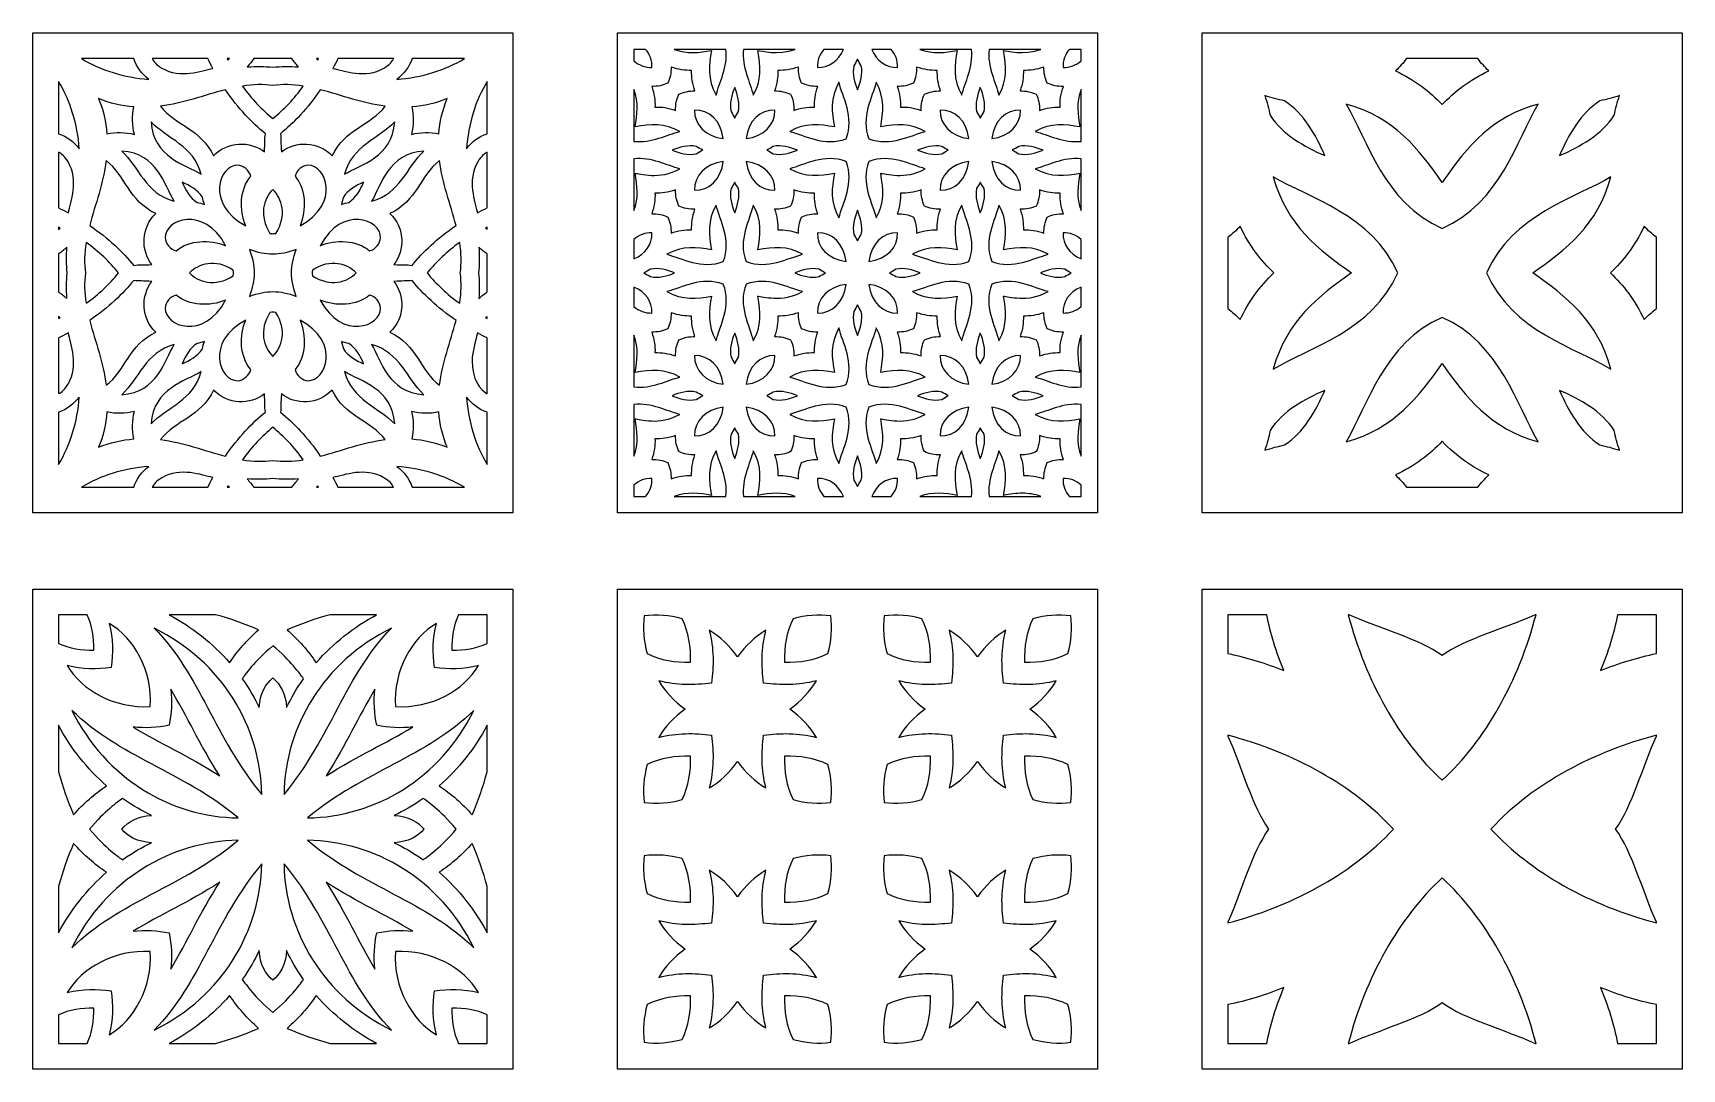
# Model space of a CAD drawing. Header units: millimetres. Extents: x -515 to 516, y -324 to 324.
import ezdxf

# ---------------------------------------------------------------- set-up
doc = ezdxf.new("R2010")
doc.units = ezdxf.units.MM
doc.header["$MEASUREMENT"] = 0
doc.layers.add('layer 1', color=7, linetype='Continuous')

msp = doc.modelspace()

# ---------------------------------------------------------------- linework, layer by layer
at = {"layer": 'layer 1'}
for points, knots in [([(-515.4078, 23.8492), (-512.6648, 23.8492), (-223.3346, 23.8492), (-215.4079, 23.8492), (-215.4079, 23.8492), (-215.4079, 34.5053), (-215.4079, 312.9686), (-215.4079, 323.8497), (-215.4079, 323.8497), (-215.4079, 323.8497), (-515.4078, 323.8497), (-515.4078, 323.8497), (-515.4078, 323.8497), (-515.4078, 323.8497), (-515.4078, 23.8492), (-515.4078, 23.8492)], [0, 0, 0, 0, 0.2, 0.2, 0.2, 0.2, 0.4, 0.4, 0.4, 0.4, 0.6, 0.6, 0.6, 0.6, 1, 1, 1, 1]), ([(-149.8496, 23.8492), (-145.7256, 23.8492), (146.9386, 23.8492), (150.1487, 23.8492), (150.1487, 23.8492), (150.1487, 30.9493), (150.1487, 319.8818), (150.1487, 323.8434), (150.1487, 323.8434), (146.0177, 323.8434), (-146.6464, 323.8434), (-149.8496, 323.8434), (-149.8496, 323.8434), (-149.8496, 319.9837), (-149.8496, 27.673), (-149.8496, 23.8492)], [0, 0, 0, 0, 0.2, 0.2, 0.2, 0.2, 0.4, 0.4, 0.4, 0.4, 0.6, 0.6, 0.6, 0.6, 1, 1, 1, 1]), ([(515.6899, 23.8492), (515.6899, 23.8492), (515.6899, 323.849), (515.6899, 323.849), (515.6899, 323.849), (515.6899, 323.849), (215.7091, 323.849), (215.7091, 323.849), (215.7091, 323.849), (215.7091, 318.7086), (215.7091, 32.1295), (215.7091, 23.8492), (215.7091, 23.8492), (215.7091, 23.8492), (515.6899, 23.8492), (515.6899, 23.8492)], [0, 0, 0, 0, 0.2, 0.2, 0.2, 0.2, 0.4, 0.4, 0.4, 0.4, 0.6, 0.6, 0.6, 0.6, 1, 1, 1, 1]), ([(-139.6124, 313.6062), (-139.6124, 313.6062), (-132.4399, 313.6062), (-132.4399, 313.6062), (-132.4399, 313.6062), (-129.6775, 310.5295), (-128.1824, 306.6284), (-128.3546, 302.3491), (-128.3546, 302.3491), (-132.6234, 302.1804), (-136.5323, 303.6698), (-139.6124, 306.4344), (-139.6124, 306.4344), (-139.6124, 306.4344), (-139.6124, 313.6062), (-139.6124, 313.6062)], [0, 0, 0, 0, 0.2, 0.2, 0.2, 0.2, 0.4, 0.4, 0.4, 0.4, 0.6, 0.6, 0.6, 0.6, 1, 1, 1, 1]), ([(-82.106, 313.6062), (-80.871, 302.6921), (-86.3818, 292.6131), (-88.2761, 285.0216), (-88.2761, 285.0216), (-93.8853, 294.7731), (-92.7248, 303.9412), (-91.1264, 312.9251), (-91.1264, 312.9251), (-98.701, 311.579), (-106.4013, 310.5401), (-114.4771, 313.6062), (-114.4771, 313.6062), (-111.2381, 313.6062), (-85.3127, 313.6062), (-82.106, 313.6062)], [0, 0, 0, 0, 0.2, 0.2, 0.2, 0.2, 0.4, 0.4, 0.4, 0.4, 0.6, 0.6, 0.6, 0.6, 1, 1, 1, 1]), ([(-71.1631, 313.6062), (-67.9564, 313.6062), (-42.0338, 313.6062), (-38.7955, 313.6062), (-38.7955, 313.6062), (-49.4671, 309.5525), (-60.4528, 312.9251), (-62.1497, 312.9251), (-62.1497, 312.9251), (-60.3397, 302.7771), (-59.6867, 294.2403), (-64.9922, 285.0216), (-64.9922, 285.0216), (-66.8943, 292.6131), (-72.3974, 302.6921), (-71.1631, 313.6062)], [0, 0, 0, 0, 0.2, 0.2, 0.2, 0.2, 0.4, 0.4, 0.4, 0.4, 0.6, 0.6, 0.6, 0.6, 1, 1, 1, 1]), ([(-20.8319, 313.6062), (-20.8319, 313.6062), (-8.711, 313.6062), (-8.711, 313.6062), (-8.711, 313.6062), (-11.6597, 306.4189), (-17.7736, 302.0679), (-24.9137, 302.3491), (-24.9137, 302.3491), (-25.0866, 306.6185), (-23.5979, 310.5246), (-20.8319, 313.6062)], [0, 0, 0, 0, 0.25, 0.25, 0.25, 0.25, 0.5, 0.5, 0.5, 0.5, 1, 1, 1, 1]), ([(21.1276, 313.6062), (23.8893, 310.5295), (25.3851, 306.6284), (25.2122, 302.3491), (25.2122, 302.3491), (18.0762, 302.0679), (11.9588, 306.414), (9.0094, 313.6062), (9.0094, 313.6062), (9.0094, 313.6062), (21.1276, 313.6062), (21.1276, 313.6062)], [0, 0, 0, 0, 0.25, 0.25, 0.25, 0.25, 0.5, 0.5, 0.5, 0.5, 1, 1, 1, 1]), ([(71.4615, 313.6062), (72.6965, 302.6921), (67.1857, 292.6131), (65.2914, 285.0216), (65.2914, 285.0216), (59.6822, 294.7731), (60.8434, 303.9412), (62.4411, 312.9251), (62.4411, 312.9251), (54.8672, 311.579), (47.1661, 310.5401), (39.0911, 313.6062), (39.0911, 313.6062), (42.3294, 313.6062), (68.2548, 313.6062), (71.4615, 313.6062)], [0, 0, 0, 0, 0.2, 0.2, 0.2, 0.2, 0.4, 0.4, 0.4, 0.4, 0.6, 0.6, 0.6, 0.6, 1, 1, 1, 1]), ([(82.4051, 313.6062), (85.6118, 313.6062), (111.5337, 313.6062), (114.772, 313.6062), (114.772, 313.6062), (104.1004, 309.5525), (93.1154, 312.9251), (91.422, 312.9251), (91.422, 312.9251), (93.2278, 302.7771), (93.8808, 294.2403), (88.5746, 285.0216), (88.5746, 285.0216), (86.6732, 292.6131), (81.1736, 302.6921), (82.4051, 313.6062)], [0, 0, 0, 0, 0.2, 0.2, 0.2, 0.2, 0.4, 0.4, 0.4, 0.4, 0.6, 0.6, 0.6, 0.6, 1, 1, 1, 1]), ([(132.7356, 313.6062), (132.7356, 313.6062), (139.9109, 313.6062), (139.9109, 313.6062), (139.9109, 313.6062), (139.9109, 313.6062), (139.9109, 306.4344), (139.9109, 306.4344), (139.9109, 306.4344), (136.8314, 303.6698), (132.9261, 302.1804), (128.6538, 302.3491), (128.6538, 302.3491), (128.4809, 306.6185), (129.9696, 310.5246), (132.7356, 313.6062)], [0, 0, 0, 0, 0.2, 0.2, 0.2, 0.2, 0.4, 0.4, 0.4, 0.4, 0.6, 0.6, 0.6, 0.6, 1, 1, 1, 1]), ([(-452.4485, 307.8493), (-450.8928, 302.8053), (-447.3415, 298.2005), (-442.9777, 294.8708), (-442.9777, 294.8708), (-458.4232, 295.961), (-473.1857, 300.5918), (-485.1481, 307.8493), (-485.1481, 307.8493), (-485.1481, 307.8493), (-452.4485, 307.8493), (-452.4485, 307.8493)], [0, 0, 0, 0, 0.25, 0.25, 0.25, 0.25, 0.5, 0.5, 0.5, 0.5, 1, 1, 1, 1]), ([(-406.0405, 307.8493), (-405.0817, 305.8397), (-404.0611, 303.7964), (-402.954, 301.7087), (-402.954, 301.7087), (-409.9747, 300.3542), (-423.1514, 294.9973), (-434.8507, 301.914), (-434.8507, 301.914), (-438.3779, 304.0002), (-439.9911, 305.9873), (-440.8781, 307.8493), (-440.8781, 307.8493), (-440.8781, 307.8493), (-406.0405, 307.8493), (-406.0405, 307.8493)], [0, 0, 0, 0, 0.2, 0.2, 0.2, 0.2, 0.4, 0.4, 0.4, 0.4, 0.6, 0.6, 0.6, 0.6, 1, 1, 1, 1]), ([(-392.5819, 307.8493), (-392.901, 307.5302), (-393.2033, 307.1774), (-393.5266, 306.8674), (-393.5266, 306.8674), (-393.6777, 307.2013), (-393.8064, 307.5183), (-393.954, 307.8493), (-393.954, 307.8493), (-393.954, 307.8493), (-392.5819, 307.8493), (-392.5819, 307.8493)], [0, 0, 0, 0, 0.25, 0.25, 0.25, 0.25, 0.5, 0.5, 0.5, 0.5, 1, 1, 1, 1]), ([(-377.2514, 307.8493), (-377.2514, 307.8493), (-353.5606, 307.8493), (-353.5606, 307.8493), (-353.5606, 307.8493), (-352.2335, 306.0773), (-350.8495, 304.3453), (-349.3937, 302.6689), (-349.3937, 302.6689), (-354.875, 303.014), (-360.2284, 302.9585), (-365.4053, 302.406), (-365.4053, 302.406), (-370.5822, 302.9585), (-375.937, 303.014), (-381.4162, 302.6689), (-381.4162, 302.6689), (-379.9626, 304.3446), (-378.5778, 306.0766), (-377.2514, 307.8493)], [0, 0, 0, 0, 0.166666667, 0.166666667, 0.166666667, 0.166666667, 0.333333333, 0.333333333, 0.333333333, 0.333333333, 0.5, 0.5, 0.5, 0.5, 0.666666667, 0.666666667, 0.666666667, 0.666666667, 1, 1, 1, 1]), ([(-336.8559, 307.8493), (-337.0035, 307.5183), (-337.1315, 307.2013), (-337.2833, 306.8674), (-337.2833, 306.8674), (-337.6073, 307.1774), (-337.9096, 307.5302), (-338.2287, 307.8493), (-338.2287, 307.8493), (-338.2287, 307.8493), (-336.8559, 307.8493), (-336.8559, 307.8493)], [0, 0, 0, 0, 0.25, 0.25, 0.25, 0.25, 0.5, 0.5, 0.5, 0.5, 1, 1, 1, 1]), ([(-324.7715, 307.8493), (-324.7715, 307.8493), (-289.9184, 307.8493), (-289.9184, 307.8493), (-289.9184, 307.8493), (-290.7999, 306.0091), (-292.4292, 304.0016), (-295.9599, 301.914), (-295.9599, 301.914), (-307.6514, 295.0023), (-320.8029, 300.3465), (-327.8566, 301.7087), (-327.8566, 301.7087), (-326.7502, 303.7964), (-325.7296, 305.8397), (-324.7715, 307.8493)], [0, 0, 0, 0, 0.2, 0.2, 0.2, 0.2, 0.4, 0.4, 0.4, 0.4, 0.6, 0.6, 0.6, 0.6, 1, 1, 1, 1]), ([(-278.3626, 307.8493), (-278.3626, 307.8493), (-245.6632, 307.8493), (-245.6632, 307.8493), (-245.6632, 307.8493), (-257.6253, 300.5918), (-272.3886, 295.961), (-287.8336, 294.8708), (-287.8336, 294.8708), (-283.4699, 298.2005), (-279.9188, 302.8053), (-278.3626, 307.8493)], [0, 0, 0, 0, 0.25, 0.25, 0.25, 0.25, 0.5, 0.5, 0.5, 0.5, 1, 1, 1, 1]), ([(-118.4668, 292.4648), (-117.0729, 295.5105), (-116.3215, 298.9245), (-116.4347, 302.5543), (-116.4347, 302.5543), (-111.863, 300.8856), (-107.6258, 300.3837), (-103.5799, 300.4709), (-103.5799, 300.4709), (-103.6607, 295.9793), (-103.0611, 291.894), (-101.4908, 287.6168), (-101.4908, 287.6168), (-105.1249, 287.73), (-108.5396, 286.9722), (-111.5874, 285.5798), (-111.5874, 285.5798), (-112.9778, 282.5341), (-113.7327, 279.1249), (-113.6195, 275.4853), (-113.6195, 275.4853), (-118.1877, 277.1589), (-122.4284, 277.6608), (-126.4786, 277.5736), (-126.4786, 277.5736), (-126.3865, 281.6175), (-126.8877, 285.8616), (-128.5592, 290.4277), (-128.5592, 290.4277), (-124.9258, 290.3146), (-121.5111, 291.0674), (-118.4668, 292.4648)], [0, 0, 0, 0, 0.111111111, 0.111111111, 0.111111111, 0.111111111, 0.222222222, 0.222222222, 0.222222222, 0.222222222, 0.333333333, 0.333333333, 0.333333333, 0.333333333, 0.444444444, 0.444444444, 0.444444444, 0.444444444, 0.555555556, 0.555555556, 0.555555556, 0.555555556, 0.666666667, 0.666666667, 0.666666667, 0.666666667, 0.777777778, 0.777777778, 0.777777778, 0.777777778, 1, 1, 1, 1]), ([(-34.8023, 292.4648), (-31.7573, 291.0674), (-28.3425, 290.3146), (-24.7092, 290.4277), (-24.7092, 290.4277), (-26.3814, 285.8616), (-26.8819, 281.6224), (-26.7975, 277.5736), (-26.7975, 277.5736), (-31.235, 277.653), (-35.3273, 277.071), (-39.6488, 275.4853), (-39.6488, 275.4853), (-39.5364, 279.1249), (-40.2913, 282.5341), (-41.6809, 285.5798), (-41.6809, 285.5798), (-44.7288, 286.9722), (-48.1442, 287.73), (-51.7775, 287.6168), (-51.7775, 287.6168), (-50.1018, 292.1829), (-49.6013, 296.4271), (-49.6927, 300.4709), (-49.6927, 300.4709), (-45.6425, 300.3837), (-41.4061, 300.8856), (-36.8337, 302.5543), (-36.8337, 302.5543), (-36.9468, 298.9196), (-36.1954, 295.5105), (-34.8023, 292.4648)], [0, 0, 0, 0, 0.111111111, 0.111111111, 0.111111111, 0.111111111, 0.222222222, 0.222222222, 0.222222222, 0.222222222, 0.333333333, 0.333333333, 0.333333333, 0.333333333, 0.444444444, 0.444444444, 0.444444444, 0.444444444, 0.555555556, 0.555555556, 0.555555556, 0.555555556, 0.666666667, 0.666666667, 0.666666667, 0.666666667, 0.777777778, 0.777777778, 0.777777778, 0.777777778, 1, 1, 1, 1]), ([(-2.1697, 303.3781), (-1.3128, 304.6581), (-0.5403, 305.9993), (0.1513, 307.3967), (0.1513, 307.3967), (0.8388, 306.0042), (1.6155, 304.6581), (2.4688, 303.3781), (2.4688, 303.3781), (3.5344, 298.2132), (2.0281, 292.961), (0.1513, 288.2107), (0.1513, 288.2107), (-1.7325, 292.961), (-3.2353, 298.2132), (-2.1697, 303.3781)], [0, 0, 0, 0, 0.2, 0.2, 0.2, 0.2, 0.4, 0.4, 0.4, 0.4, 0.6, 0.6, 0.6, 0.6, 1, 1, 1, 1]), ([(35.1007, 292.4648), (36.4946, 295.5105), (37.246, 298.9245), (37.1328, 302.5543), (37.1328, 302.5543), (41.7052, 300.8856), (45.9452, 300.3837), (49.9883, 300.4709), (49.9883, 300.4709), (49.9068, 295.9793), (50.5071, 291.894), (52.0767, 287.6168), (52.0767, 287.6168), (48.4433, 287.73), (45.0279, 286.9722), (41.9801, 285.5798), (41.9801, 285.5798), (40.5904, 282.5341), (39.8348, 279.1249), (39.948, 275.4853), (39.948, 275.4853), (35.3798, 277.1589), (31.1391, 277.6608), (27.0896, 277.5736), (27.0896, 277.5736), (27.181, 281.6175), (26.6798, 285.8616), (25.0076, 290.4277), (25.0076, 290.4277), (28.6417, 290.3146), (32.0564, 291.0674), (35.1007, 292.4648)], [0, 0, 0, 0, 0.111111111, 0.111111111, 0.111111111, 0.111111111, 0.222222222, 0.222222222, 0.222222222, 0.222222222, 0.333333333, 0.333333333, 0.333333333, 0.333333333, 0.444444444, 0.444444444, 0.444444444, 0.444444444, 0.555555556, 0.555555556, 0.555555556, 0.555555556, 0.666666667, 0.666666667, 0.666666667, 0.666666667, 0.777777778, 0.777777778, 0.777777778, 0.777777778, 1, 1, 1, 1]), ([(118.7659, 292.4648), (121.8102, 291.0674), (125.225, 290.3146), (128.8583, 290.4277), (128.8583, 290.4277), (127.1868, 285.8616), (126.6856, 281.6224), (126.77, 277.5736), (126.77, 277.5736), (122.3325, 277.653), (118.2402, 277.071), (113.9187, 275.4853), (113.9187, 275.4853), (114.0311, 279.1249), (113.2762, 282.5341), (111.8866, 285.5798), (111.8866, 285.5798), (108.838, 286.9722), (105.4268, 287.73), (101.79, 287.6168), (101.79, 287.6168), (103.4657, 292.1829), (103.9669, 296.4271), (103.8748, 300.4709), (103.8748, 300.4709), (107.925, 300.3837), (112.1614, 300.8856), (116.7338, 302.5543), (116.7338, 302.5543), (116.6207, 298.9196), (117.3721, 295.5105), (118.7659, 292.4648)], [0, 0, 0, 0, 0.111111111, 0.111111111, 0.111111111, 0.111111111, 0.222222222, 0.222222222, 0.222222222, 0.222222222, 0.333333333, 0.333333333, 0.333333333, 0.333333333, 0.444444444, 0.444444444, 0.444444444, 0.444444444, 0.555555556, 0.555555556, 0.555555556, 0.555555556, 0.666666667, 0.666666667, 0.666666667, 0.666666667, 0.777777778, 0.777777778, 0.777777778, 0.777777778, 1, 1, 1, 1]), ([(343.4489, 307.8486), (343.4489, 307.8486), (387.9853, 307.8486), (387.9853, 307.8486), (387.9853, 307.8486), (390.0448, 305.1488), (392.3293, 302.5691), (394.9089, 300.149), (394.9089, 300.149), (382.7064, 294.4891), (373.4491, 287.1887), (365.703, 279.1088), (365.703, 279.1088), (357.9851, 287.1887), (348.7278, 294.4891), (336.5253, 300.149), (336.5253, 300.149), (339.1049, 302.5691), (341.3894, 305.1488), (343.4489, 307.8486)], [0, 0, 0, 0, 0.166666667, 0.166666667, 0.166666667, 0.166666667, 0.333333333, 0.333333333, 0.333333333, 0.333333333, 0.5, 0.5, 0.5, 0.5, 0.666666667, 0.666666667, 0.666666667, 0.666666667, 1, 1, 1, 1]), ([(-499.4078, 293.5887), (-492.1505, 281.6266), (-487.5196, 266.8641), (-486.4298, 251.419), (-486.4298, 251.419), (-489.759, 255.782), (-494.3639, 259.3338), (-499.4078, 260.8894), (-499.4078, 260.8894), (-499.4078, 260.8894), (-499.4078, 293.5887), (-499.4078, 293.5887)], [0, 0, 0, 0, 0.25, 0.25, 0.25, 0.25, 0.5, 0.5, 0.5, 0.5, 1, 1, 1, 1]), ([(-365.4053, 291.0231), (-359.5416, 291.8181), (-353.1915, 291.7576), (-346.4071, 290.6513), (-346.4071, 290.6513), (-351.9896, 282.5903), (-358.573, 276.0448), (-365.4053, 270.2894), (-365.4053, 270.2894), (-372.239, 276.0448), (-378.8217, 282.5903), (-384.4036, 290.6513), (-384.4036, 290.6513), (-377.6191, 291.7576), (-371.269, 291.8181), (-365.4053, 291.0231)], [0, 0, 0, 0, 0.2, 0.2, 0.2, 0.2, 0.4, 0.4, 0.4, 0.4, 0.6, 0.6, 0.6, 0.6, 1, 1, 1, 1]), ([(-231.4082, 293.5803), (-231.4082, 293.5803), (-231.4082, 260.8879), (-231.4082, 260.8879), (-231.4082, 260.8879), (-236.4495, 259.3317), (-241.0528, 255.7806), (-244.3811, 251.4183), (-244.3811, 251.4183), (-243.2916, 266.8606), (-238.663, 281.6196), (-231.4082, 293.5803)], [0, 0, 0, 0, 0.25, 0.25, 0.25, 0.25, 0.5, 0.5, 0.5, 0.5, 1, 1, 1, 1]), ([(-76.6345, 289.8338), (-74.7542, 285.0835), (-73.2514, 279.8314), (-74.3163, 274.6664), (-74.3163, 274.6664), (-75.1704, 273.3864), (-75.9429, 272.0403), (-76.6345, 270.6478), (-76.6345, 270.6478), (-77.3255, 272.0403), (-78.098, 273.3864), (-78.952, 274.6664), (-78.952, 274.6664), (-80.0176, 279.8314), (-78.5113, 285.0835), (-76.6345, 289.8338)], [0, 0, 0, 0, 0.2, 0.2, 0.2, 0.2, 0.4, 0.4, 0.4, 0.4, 0.6, 0.6, 0.6, 0.6, 1, 1, 1, 1]), ([(-6.9713, 257.748), (-20.3982, 252.4882), (-33.13, 259.9945), (-42.2454, 262.2734), (-42.2454, 262.2734), (-32.4946, 267.884), (-23.3266, 266.7165), (-14.3406, 265.1195), (-14.3406, 265.1195), (-15.939, 274.1034), (-17.0995, 283.2714), (-11.4903, 293.0229), (-11.4903, 293.0229), (-9.2114, 283.9005), (-1.7149, 271.1799), (-6.9713, 257.748)], [0, 0, 0, 0, 0.2, 0.2, 0.2, 0.2, 0.4, 0.4, 0.4, 0.4, 0.6, 0.6, 0.6, 0.6, 1, 1, 1, 1]), ([(11.7894, 293.0229), (17.4021, 283.2714), (16.2381, 274.1034), (14.6362, 265.1195), (14.6362, 265.1195), (24.3905, 266.8571), (33.1501, 267.6759), (42.541, 262.2734), (42.541, 262.2734), (33.4215, 259.9903), (20.7009, 252.491), (7.2634, 257.748), (7.2634, 257.748), (2.014, 271.1799), (9.5141, 283.9005), (11.7894, 293.0229)], [0, 0, 0, 0, 0.2, 0.2, 0.2, 0.2, 0.4, 0.4, 0.4, 0.4, 0.6, 0.6, 0.6, 0.6, 1, 1, 1, 1]), ([(76.933, 289.8338), (78.814, 285.0835), (80.3168, 279.8314), (79.2512, 274.6664), (79.2512, 274.6664), (78.3971, 273.3864), (77.6246, 272.0403), (76.933, 270.6478), (76.933, 270.6478), (76.242, 272.0403), (75.4695, 273.3864), (74.6155, 274.6664), (74.6155, 274.6664), (73.5499, 279.8314), (75.0562, 285.0835), (76.933, 289.8338)], [0, 0, 0, 0, 0.2, 0.2, 0.2, 0.2, 0.4, 0.4, 0.4, 0.4, 0.6, 0.6, 0.6, 0.6, 1, 1, 1, 1]), ([(-452.0347, 260.476), (-457.6671, 261.8573), (-463.5745, 262.0492), (-469.169, 260.7607), (-469.169, 260.7607), (-469.7555, 268.355), (-471.4663, 275.7453), (-474.4279, 282.8686), (-474.4279, 282.8686), (-467.3049, 279.9073), (-459.9136, 278.1971), (-452.32, 277.6102), (-452.32, 277.6102), (-453.6078, 272.015), (-453.4166, 266.1092), (-452.0347, 260.476)], [0, 0, 0, 0, 0.2, 0.2, 0.2, 0.2, 0.4, 0.4, 0.4, 0.4, 0.6, 0.6, 0.6, 0.6, 1, 1, 1, 1]), ([(-370.1155, 260.8366), (-370.7102, 257.4929), (-370.2329, 255.1585), (-370.6905, 249.5296), (-370.6905, 249.5296), (-379.5661, 256.4512), (-393.7628, 256.3528), (-402.507, 247.0568), (-402.507, 247.0568), (-410.3754, 264.011), (-426.6224, 266.0248), (-435.6625, 278.0446), (-435.6625, 278.0446), (-421.4202, 279.8061), (-408.7432, 284.8459), (-395.0463, 288.3731), (-395.0463, 288.3731), (-387.0732, 276.4356), (-378.4773, 267.8074), (-370.1155, 260.8366)], [0, 0, 0, 0, 0.166666667, 0.166666667, 0.166666667, 0.166666667, 0.333333333, 0.333333333, 0.333333333, 0.333333333, 0.5, 0.5, 0.5, 0.5, 0.666666667, 0.666666667, 0.666666667, 0.666666667, 1, 1, 1, 1]), ([(-295.1495, 278.0446), (-304.1889, 266.0248), (-320.436, 264.011), (-328.3043, 247.0568), (-328.3043, 247.0568), (-337.0485, 256.3528), (-351.2445, 256.4512), (-360.1201, 249.5296), (-360.1201, 249.5296), (-360.5777, 255.1431), (-360.1011, 257.495), (-360.6944, 260.8366), (-360.6944, 260.8366), (-352.334, 267.8074), (-343.7374, 276.4356), (-335.765, 288.3731), (-335.765, 288.3731), (-322.0674, 284.8459), (-309.3911, 279.8061), (-295.1495, 278.0446)], [0, 0, 0, 0, 0.166666667, 0.166666667, 0.166666667, 0.166666667, 0.333333333, 0.333333333, 0.333333333, 0.333333333, 0.5, 0.5, 0.5, 0.5, 0.666666667, 0.666666667, 0.666666667, 0.666666667, 1, 1, 1, 1]), ([(-278.4912, 277.6102), (-270.897, 278.1971), (-263.5066, 279.9073), (-256.3833, 282.8686), (-256.3833, 282.8686), (-259.3454, 275.7453), (-261.0562, 268.355), (-261.6418, 260.7607), (-261.6418, 260.7607), (-267.2369, 262.0492), (-273.1428, 261.8573), (-278.7766, 260.476), (-278.7766, 260.476), (-277.3947, 266.1092), (-277.2028, 272.015), (-278.4912, 277.6102)], [0, 0, 0, 0, 0.2, 0.2, 0.2, 0.2, 0.4, 0.4, 0.4, 0.4, 0.6, 0.6, 0.6, 0.6, 1, 1, 1, 1]), ([(-139.6124, 288.4722), (-136.5393, 280.3993), (-137.5803, 272.6954), (-138.9313, 265.1195), (-138.9313, 265.1195), (-129.177, 266.8571), (-120.4174, 267.6759), (-111.0265, 262.2734), (-111.0265, 262.2734), (-118.6144, 260.3741), (-128.6976, 254.871), (-139.6124, 256.0997), (-139.6124, 256.0997), (-139.6124, 256.0997), (-139.6124, 288.4722), (-139.6124, 288.4722)], [0, 0, 0, 0, 0.2, 0.2, 0.2, 0.2, 0.4, 0.4, 0.4, 0.4, 0.6, 0.6, 0.6, 0.6, 1, 1, 1, 1]), ([(139.9109, 256.0997), (128.9996, 254.871), (118.9136, 260.3741), (111.3221, 262.2734), (111.3221, 262.2734), (121.0729, 267.884), (130.2416, 266.7165), (139.2262, 265.1195), (139.2262, 265.1195), (137.8788, 272.6954), (136.842, 280.3993), (139.9109, 288.4722), (139.9109, 288.4722), (139.9109, 288.4722), (139.9109, 256.0997), (139.9109, 256.0997)], [0, 0, 0, 0, 0.2, 0.2, 0.2, 0.2, 0.4, 0.4, 0.4, 0.4, 0.6, 0.6, 0.6, 0.6, 1, 1, 1, 1]), ([(267.2043, 281.4291), (279.3646, 273.4089), (286.689, 260.2089), (292.3052, 247.2494), (292.3052, 247.2494), (279.3436, 252.8684), (266.1499, 260.1893), (258.1297, 272.3693), (258.1297, 272.3693), (257.3073, 276.5291), (256.2108, 280.6685), (254.8261, 284.7292), (254.8261, 284.7292), (258.8889, 283.3691), (263.029, 282.2487), (267.2043, 281.4291)], [0, 0, 0, 0, 0.2, 0.2, 0.2, 0.2, 0.4, 0.4, 0.4, 0.4, 0.6, 0.6, 0.6, 0.6, 1, 1, 1, 1]), ([(365.703, 230.4484), (382.2214, 254.0999), (397.5519, 271.7669), (425.7878, 279.4089), (425.7878, 279.4089), (412.4255, 257.1288), (402.2262, 217.6288), (365.703, 201.6488), (365.703, 201.6488), (329.208, 217.6288), (319.0088, 257.1288), (305.6464, 279.4089), (305.6464, 279.4089), (335.6466, 271.3086), (351.2864, 251.1287), (365.703, 230.4484)], [0, 0, 0, 0, 0.2, 0.2, 0.2, 0.2, 0.4, 0.4, 0.4, 0.4, 0.6, 0.6, 0.6, 0.6, 1, 1, 1, 1]), ([(464.2299, 281.4291), (468.4052, 282.2487), (472.5453, 283.3691), (476.6081, 284.7292), (476.6081, 284.7292), (475.2234, 280.6685), (474.1269, 276.5291), (473.2834, 272.3693), (473.2834, 272.3693), (465.2702, 260.1893), (452.0906, 252.8684), (439.129, 247.2494), (439.129, 247.2494), (444.7452, 260.2089), (452.0485, 273.4089), (464.2299, 281.4291)], [0, 0, 0, 0, 0.2, 0.2, 0.2, 0.2, 0.4, 0.4, 0.4, 0.4, 0.6, 0.6, 0.6, 0.6, 1, 1, 1, 1]), ([(-410.2214, 235.5734), (-420.299, 241.6205), (-439.8765, 245.9118), (-441.6127, 268.2362), (-441.6127, 268.2362), (-431.4591, 257.6222), (-415.0462, 253.4793), (-410.2214, 235.5734)], [0, 0, 0, 0, 0.333333333, 0.333333333, 0.333333333, 0.333333333, 1, 1, 1, 1]), ([(-289.1986, 268.2362), (-290.9348, 245.9118), (-310.5109, 241.6205), (-320.5899, 235.5734), (-320.5899, 235.5734), (-315.7644, 253.4793), (-299.3522, 257.6222), (-289.1986, 268.2362)], [0, 0, 0, 0, 0.333333333, 0.333333333, 0.333333333, 0.333333333, 1, 1, 1, 1]), ([(-101.6961, 275.6954), (-92.58, 276.0588), (-85.1151, 268.8512), (-83.8169, 257.8099), (-83.8169, 257.8099), (-94.8483, 259.1096), (-102.0658, 266.5682), (-101.6961, 275.6954)], [0, 0, 0, 0, 0.333333333, 0.333333333, 0.333333333, 0.333333333, 1, 1, 1, 1]), ([(-69.4515, 257.8099), (-68.1532, 268.8407), (-60.7031, 276.0588), (-51.573, 275.6954), (-51.573, 275.6954), (-51.2026, 266.5576), (-58.4376, 259.1096), (-69.4515, 257.8099)], [0, 0, 0, 0, 0.333333333, 0.333333333, 0.333333333, 0.333333333, 1, 1, 1, 1]), ([(51.8721, 275.6954), (60.9875, 276.0588), (68.4524, 268.8512), (69.7506, 257.8099), (69.7506, 257.8099), (58.7192, 259.1096), (51.5017, 266.5682), (51.8721, 275.6954)], [0, 0, 0, 0, 0.333333333, 0.333333333, 0.333333333, 0.333333333, 1, 1, 1, 1]), ([(84.116, 257.8099), (85.4136, 268.8407), (92.8644, 276.0588), (101.9945, 275.6954), (101.9945, 275.6954), (102.3649, 266.5576), (95.1327, 259.1096), (84.116, 257.8099)], [0, 0, 0, 0, 0.333333333, 0.333333333, 0.333333333, 0.333333333, 1, 1, 1, 1]), ([(-499.4078, 249.3342), (-497.5681, 248.4514), (-495.5608, 246.8227), (-493.4724, 243.2927), (-493.4724, 243.2927), (-486.5611, 231.6012), (-491.9064, 218.4498), (-493.2673, 211.3961), (-493.2673, 211.3961), (-495.3545, 212.5025), (-497.3982, 213.5231), (-499.4078, 214.4811), (-499.4078, 214.4811), (-499.4078, 214.4811), (-499.4078, 249.3342), (-499.4078, 249.3342)], [0, 0, 0, 0, 0.2, 0.2, 0.2, 0.2, 0.4, 0.4, 0.4, 0.4, 0.6, 0.6, 0.6, 0.6, 1, 1, 1, 1]), ([(-459.7939, 250.0533), (-437.4711, 248.3171), (-433.1785, 228.7411), (-427.1313, 218.6635), (-427.1313, 218.6635), (-445.0372, 223.4875), (-449.1819, 239.9005), (-459.7939, 250.0533)], [0, 0, 0, 0, 0.333333333, 0.333333333, 0.333333333, 0.333333333, 1, 1, 1, 1]), ([(-271.0179, 250.0533), (-281.6297, 239.9005), (-285.7727, 223.4875), (-303.6793, 218.6635), (-303.6793, 218.6635), (-297.6322, 228.7411), (-293.3402, 248.3171), (-271.0179, 250.0533)], [0, 0, 0, 0, 0.333333333, 0.333333333, 0.333333333, 0.333333333, 1, 1, 1, 1]), ([(-231.4082, 214.479), (-233.4164, 213.5217), (-235.4584, 212.5017), (-237.5446, 211.3961), (-237.5446, 211.3961), (-238.8984, 218.4153), (-244.2546, 231.5928), (-237.338, 243.2927), (-237.338, 243.2927), (-235.2545, 246.8164), (-233.2688, 248.4303), (-231.4082, 249.3173), (-231.4082, 249.3173), (-231.4082, 249.3173), (-231.4082, 214.479), (-231.4082, 214.479)], [0, 0, 0, 0, 0.2, 0.2, 0.2, 0.2, 0.4, 0.4, 0.4, 0.4, 0.6, 0.6, 0.6, 0.6, 1, 1, 1, 1]), ([(-100.6691, 252.9465), (-99.3884, 252.0917), (-98.048, 251.3185), (-96.6548, 250.6276), (-96.6548, 250.6276), (-98.048, 249.9415), (-99.3884, 249.169), (-100.6691, 248.3143), (-100.6691, 248.3143), (-105.8369, 247.2438), (-111.0834, 248.7494), (-115.8386, 250.6276), (-115.8386, 250.6276), (-111.0834, 252.5114), (-105.8369, 254.0163), (-100.6691, 252.9465)], [0, 0, 0, 0, 0.2, 0.2, 0.2, 0.2, 0.4, 0.4, 0.4, 0.4, 0.6, 0.6, 0.6, 0.6, 1, 1, 1, 1]), ([(-37.4333, 250.6276), (-42.1821, 248.7494), (-47.4314, 247.2438), (-52.5999, 248.3143), (-52.5999, 248.3143), (-53.8806, 249.169), (-55.2211, 249.9415), (-56.6178, 250.6276), (-56.6178, 250.6276), (-55.2211, 251.3185), (-53.8806, 252.0917), (-52.5999, 252.9514), (-52.5999, 252.9514), (-47.4314, 254.0163), (-42.1821, 252.5114), (-37.4333, 250.6276)], [0, 0, 0, 0, 0.2, 0.2, 0.2, 0.2, 0.4, 0.4, 0.4, 0.4, 0.6, 0.6, 0.6, 0.6, 1, 1, 1, 1]), ([(-11.4903, 208.2379), (-17.0995, 217.9894), (-15.939, 227.1574), (-14.3406, 236.1413), (-14.3406, 236.1413), (-23.3294, 234.5443), (-32.4946, 233.3768), (-42.2454, 238.9874), (-42.2454, 238.9874), (-33.123, 241.2704), (-20.4088, 248.7698), (-6.9713, 243.5127), (-6.9713, 243.5127), (-1.7149, 230.0808), (-9.2114, 217.3603), (-11.4903, 208.2379)], [0, 0, 0, 0, 0.2, 0.2, 0.2, 0.2, 0.4, 0.4, 0.4, 0.4, 0.6, 0.6, 0.6, 0.6, 1, 1, 1, 1]), ([(7.2634, 243.5127), (20.7107, 248.7719), (33.4144, 241.269), (42.541, 238.9874), (42.541, 238.9874), (29.9259, 231.7256), (17.2749, 236.1413), (14.6362, 236.1413), (14.6362, 236.1413), (16.4427, 225.9934), (17.0985, 217.4566), (11.7894, 208.2379), (11.7894, 208.2379), (9.5071, 217.3603), (2.014, 230.0808), (7.2634, 243.5127)], [0, 0, 0, 0, 0.2, 0.2, 0.2, 0.2, 0.4, 0.4, 0.4, 0.4, 0.6, 0.6, 0.6, 0.6, 1, 1, 1, 1]), ([(52.8984, 252.9465), (54.1791, 252.0917), (55.5195, 251.3185), (56.9134, 250.6276), (56.9134, 250.6276), (55.5195, 249.9415), (54.1791, 249.169), (52.8984, 248.3143), (52.8984, 248.3143), (47.7306, 247.2438), (42.4848, 248.7494), (37.7289, 250.6276), (37.7289, 250.6276), (42.4848, 252.5114), (47.7306, 254.0163), (52.8984, 252.9465)], [0, 0, 0, 0, 0.2, 0.2, 0.2, 0.2, 0.4, 0.4, 0.4, 0.4, 0.6, 0.6, 0.6, 0.6, 1, 1, 1, 1]), ([(116.1335, 250.6276), (111.3854, 248.7494), (106.1361, 247.2438), (100.9683, 248.3143), (100.9683, 248.3143), (99.6876, 249.169), (98.3471, 249.9415), (96.9497, 250.6276), (96.9497, 250.6276), (98.3471, 251.3185), (99.6876, 252.0917), (100.9683, 252.9514), (100.9683, 252.9514), (106.1361, 254.0163), (111.3854, 252.5114), (116.1335, 250.6276)], [0, 0, 0, 0, 0.2, 0.2, 0.2, 0.2, 0.4, 0.4, 0.4, 0.4, 0.6, 0.6, 0.6, 0.6, 1, 1, 1, 1]), ([(-469.6036, 244.1032), (-457.5833, 235.0637), (-455.5687, 218.8167), (-438.6148, 210.9476), (-438.6148, 210.9476), (-447.9114, 202.2034), (-448.0097, 188.0075), (-441.0883, 179.1318), (-441.0883, 179.1318), (-446.7025, 178.6756), (-449.0537, 179.1508), (-452.3964, 178.5575), (-452.3964, 178.5575), (-459.3658, 186.9179), (-467.9935, 195.5145), (-479.9328, 203.4869), (-479.9328, 203.4869), (-476.4054, 217.1845), (-471.3644, 229.8615), (-469.6036, 244.1032)], [0, 0, 0, 0, 0.166666667, 0.166666667, 0.166666667, 0.166666667, 0.333333333, 0.333333333, 0.333333333, 0.333333333, 0.5, 0.5, 0.5, 0.5, 0.666666667, 0.666666667, 0.666666667, 0.666666667, 1, 1, 1, 1]), ([(-382.4129, 203.3752), (-408.0621, 217.0552), (-398.7443, 241.5214), (-387.3916, 241.2093), (-387.3916, 241.2093), (-383.8722, 241.1123), (-380.0223, 237.8852), (-379.2519, 234.3046), (-379.2519, 234.3046), (-386.191, 226.0876), (-386.4343, 213.2243), (-382.4129, 203.3752)], [0, 0, 0, 0, 0.25, 0.25, 0.25, 0.25, 0.5, 0.5, 0.5, 0.5, 1, 1, 1, 1]), ([(-348.3977, 203.3752), (-344.3869, 213.1983), (-344.6076, 226.0735), (-351.5601, 234.3046), (-351.5601, 234.3046), (-350.7897, 237.8852), (-346.9385, 241.1123), (-343.419, 241.2093), (-343.419, 241.2093), (-332.0677, 241.5214), (-322.7359, 217.0622), (-348.3977, 203.3752)], [0, 0, 0, 0, 0.25, 0.25, 0.25, 0.25, 0.5, 0.5, 0.5, 0.5, 1, 1, 1, 1]), ([(-278.4153, 178.5575), (-281.759, 179.1508), (-284.0934, 178.6742), (-289.7223, 179.1318), (-289.7223, 179.1318), (-282.8008, 188.0075), (-282.8999, 202.2034), (-292.1959, 210.9476), (-292.1959, 210.9476), (-275.2417, 218.8167), (-273.2271, 235.0637), (-261.2081, 244.1032), (-261.2081, 244.1032), (-259.4459, 229.8615), (-254.4053, 217.1845), (-250.8788, 203.4869), (-250.8788, 203.4869), (-262.817, 195.5145), (-271.4446, 186.9179), (-278.4153, 178.5575)], [0, 0, 0, 0, 0.166666667, 0.166666667, 0.166666667, 0.166666667, 0.333333333, 0.333333333, 0.333333333, 0.333333333, 0.5, 0.5, 0.5, 0.5, 0.666666667, 0.666666667, 0.666666667, 0.666666667, 1, 1, 1, 1]), ([(-139.6124, 245.161), (-128.6976, 246.389), (-118.6144, 240.8866), (-111.0265, 238.9874), (-111.0265, 238.9874), (-123.6416, 231.7256), (-136.2961, 236.1413), (-138.9313, 236.1413), (-138.9313, 236.1413), (-137.5768, 228.54), (-136.5428, 220.8636), (-139.6124, 212.7885), (-139.6124, 212.7885), (-139.6124, 212.7885), (-139.6124, 245.161), (-139.6124, 245.161)], [0, 0, 0, 0, 0.2, 0.2, 0.2, 0.2, 0.4, 0.4, 0.4, 0.4, 0.6, 0.6, 0.6, 0.6, 1, 1, 1, 1]), ([(-83.8169, 243.4509), (-85.1151, 232.4194), (-92.5695, 225.2019), (-101.6961, 225.5653), (-101.6961, 225.5653), (-102.0658, 234.6821), (-94.8589, 242.1505), (-83.8169, 243.4509)], [0, 0, 0, 0, 0.333333333, 0.333333333, 0.333333333, 0.333333333, 1, 1, 1, 1]), ([(-51.573, 225.5653), (-60.689, 225.2019), (-68.1532, 232.4096), (-69.4585, 243.4509), (-69.4585, 243.4509), (-58.4453, 242.1505), (-51.2026, 234.713), (-51.573, 225.5653)], [0, 0, 0, 0, 0.333333333, 0.333333333, 0.333333333, 0.333333333, 1, 1, 1, 1]), ([(69.7506, 243.4509), (68.4524, 232.4194), (60.998, 225.2019), (51.8721, 225.5653), (51.8721, 225.5653), (51.5017, 234.6821), (58.7086, 242.1505), (69.7506, 243.4509)], [0, 0, 0, 0, 0.333333333, 0.333333333, 0.333333333, 0.333333333, 1, 1, 1, 1]), ([(101.9945, 225.5653), (92.8785, 225.2019), (85.4136, 232.4096), (84.109, 243.4509), (84.109, 243.4509), (95.1229, 242.1505), (102.3649, 234.713), (101.9945, 225.5653)], [0, 0, 0, 0, 0.333333333, 0.333333333, 0.333333333, 0.333333333, 1, 1, 1, 1]), ([(139.9109, 212.7885), (136.842, 220.8615), (137.8788, 228.5653), (139.2262, 236.1413), (139.2262, 236.1413), (130.2381, 234.5443), (121.0729, 233.3768), (111.3221, 238.9874), (111.3221, 238.9874), (118.9136, 240.8866), (128.9996, 246.3946), (139.9109, 245.161), (139.9109, 245.161), (139.9109, 241.9544), (139.9109, 216.0275), (139.9109, 212.7885)], [0, 0, 0, 0, 0.2, 0.2, 0.2, 0.2, 0.4, 0.4, 0.4, 0.4, 0.6, 0.6, 0.6, 0.6, 1, 1, 1, 1]), ([(-422.1723, 230.6129), (-417.3546, 228.5281), (-412.4496, 225.8071), (-409.4693, 221.279), (-409.4693, 221.279), (-409.1635, 219.7291), (-408.7481, 218.1918), (-408.2371, 216.6777), (-408.2371, 216.6777), (-409.7512, 217.1902), (-411.2884, 217.6042), (-412.8391, 217.9113), (-412.8391, 217.9113), (-417.3658, 220.891), (-420.0861, 225.7952), (-422.1723, 230.6129)], [0, 0, 0, 0, 0.2, 0.2, 0.2, 0.2, 0.4, 0.4, 0.4, 0.4, 0.6, 0.6, 0.6, 0.6, 1, 1, 1, 1]), ([(-322.5742, 216.6777), (-322.0625, 218.1925), (-321.6485, 219.7291), (-321.342, 221.279), (-321.342, 221.279), (-318.3617, 225.8071), (-313.4561, 228.5281), (-308.6397, 230.6129), (-308.6397, 230.6129), (-310.7246, 225.7952), (-313.4448, 220.891), (-317.973, 217.9113), (-317.973, 217.9113), (-319.5236, 217.6042), (-321.0601, 217.1902), (-322.5742, 216.6777)], [0, 0, 0, 0, 0.2, 0.2, 0.2, 0.2, 0.4, 0.4, 0.4, 0.4, 0.6, 0.6, 0.6, 0.6, 1, 1, 1, 1]), ([(-78.952, 226.5944), (-78.098, 227.8744), (-77.3255, 229.2155), (-76.6345, 230.6129), (-76.6345, 230.6129), (-75.9429, 229.2205), (-75.1704, 227.8744), (-74.3163, 226.5944), (-74.3163, 226.5944), (-73.2514, 221.4294), (-74.7542, 216.1773), (-76.6345, 211.427), (-76.6345, 211.427), (-78.5183, 216.1773), (-80.0176, 221.4294), (-78.952, 226.5944)], [0, 0, 0, 0, 0.2, 0.2, 0.2, 0.2, 0.4, 0.4, 0.4, 0.4, 0.6, 0.6, 0.6, 0.6, 1, 1, 1, 1]), ([(74.6155, 226.5944), (75.4695, 227.8744), (76.242, 229.2155), (76.933, 230.6129), (76.933, 230.6129), (77.6246, 229.2205), (78.3971, 227.8744), (79.2512, 226.5944), (79.2512, 226.5944), (80.3168, 221.4294), (78.814, 216.1773), (76.933, 211.427), (76.933, 211.427), (75.0499, 216.1773), (73.5499, 221.4294), (74.6155, 226.5944)], [0, 0, 0, 0, 0.2, 0.2, 0.2, 0.2, 0.4, 0.4, 0.4, 0.4, 0.6, 0.6, 0.6, 0.6, 1, 1, 1, 1]), ([(260.1471, 233.9089), (282.4293, 220.5494), (321.9258, 210.3487), (337.91, 173.8487), (337.91, 173.8487), (321.968, 137.367), (282.4926, 127.1657), (260.1471, 113.7689), (260.1471, 113.7689), (268.2446, 143.7691), (288.4252, 159.4089), (309.1048, 173.8487), (309.1048, 173.8487), (288.4252, 188.2689), (268.2446, 203.9087), (260.1471, 233.9089)], [0, 0, 0, 0, 0.2, 0.2, 0.2, 0.2, 0.4, 0.4, 0.4, 0.4, 0.6, 0.6, 0.6, 0.6, 1, 1, 1, 1]), ([(471.266, 113.7689), (449.0049, 127.1291), (409.5084, 137.3291), (393.5242, 173.8487), (393.5242, 173.8487), (409.5154, 210.3368), (449.0471, 220.5859), (471.266, 233.9089), (471.266, 233.9089), (463.1826, 203.9087), (443.0091, 188.2689), (422.3295, 173.8487), (422.3295, 173.8487), (443.0091, 159.4089), (463.1826, 143.7691), (471.266, 113.7689)], [0, 0, 0, 0, 0.2, 0.2, 0.2, 0.2, 0.4, 0.4, 0.4, 0.4, 0.6, 0.6, 0.6, 0.6, 1, 1, 1, 1]), ([(-365.4053, 226.0061), (-359.5958, 220.3779), (-356.3778, 209.7597), (-363.5995, 198.5905), (-363.5995, 198.5905), (-365.8397, 198.3128), (-364.9716, 198.3114), (-367.2111, 198.5905), (-367.2111, 198.5905), (-374.2802, 209.5228), (-371.3358, 220.2661), (-365.4053, 226.0061)], [0, 0, 0, 0, 0.25, 0.25, 0.25, 0.25, 0.5, 0.5, 0.5, 0.5, 1, 1, 1, 1]), ([(-126.4786, 223.6864), (-122.4284, 223.6), (-118.1877, 224.1019), (-113.6195, 225.7699), (-113.6195, 225.7699), (-113.7327, 222.1358), (-112.9778, 218.7267), (-111.5874, 215.681), (-111.5874, 215.681), (-108.5396, 214.2836), (-105.1249, 213.5308), (-101.4908, 213.6433), (-101.4908, 213.6433), (-103.1666, 209.0772), (-103.6677, 204.8386), (-103.5799, 200.7899), (-103.5799, 200.7899), (-108.0173, 200.8693), (-112.1097, 200.2873), (-116.4347, 198.7015), (-116.4347, 198.7015), (-116.3215, 202.3405), (-117.0729, 205.7552), (-118.4668, 208.796), (-118.4668, 208.796), (-121.5111, 210.1885), (-124.9258, 210.9455), (-128.5592, 210.833), (-128.5592, 210.833), (-126.8877, 215.3991), (-126.3865, 219.6426), (-126.4786, 223.6864)], [0, 0, 0, 0, 0.111111111, 0.111111111, 0.111111111, 0.111111111, 0.222222222, 0.222222222, 0.222222222, 0.222222222, 0.333333333, 0.333333333, 0.333333333, 0.333333333, 0.444444444, 0.444444444, 0.444444444, 0.444444444, 0.555555556, 0.555555556, 0.555555556, 0.555555556, 0.666666667, 0.666666667, 0.666666667, 0.666666667, 0.777777778, 0.777777778, 0.777777778, 0.777777778, 1, 1, 1, 1]), ([(-36.8337, 198.7015), (-41.4061, 200.3752), (-45.6425, 200.877), (-49.6927, 200.7899), (-49.6927, 200.7899), (-49.6013, 204.8337), (-50.1018, 209.0772), (-51.7775, 213.6433), (-51.7775, 213.6433), (-48.1442, 213.5308), (-44.7288, 214.2836), (-41.6809, 215.681), (-41.6809, 215.681), (-40.2913, 218.7267), (-39.5364, 222.1408), (-39.6488, 225.7699), (-39.6488, 225.7699), (-35.0771, 224.1019), (-30.84, 223.6), (-26.7975, 223.6864), (-26.7975, 223.6864), (-26.8748, 219.1956), (-26.2788, 215.1095), (-24.7092, 210.833), (-24.7092, 210.833), (-28.3425, 210.9455), (-31.7573, 210.1885), (-34.8023, 208.796), (-34.8023, 208.796), (-36.1954, 205.7503), (-36.9468, 202.3405), (-36.8337, 198.7015)], [0, 0, 0, 0, 0.111111111, 0.111111111, 0.111111111, 0.111111111, 0.222222222, 0.222222222, 0.222222222, 0.222222222, 0.333333333, 0.333333333, 0.333333333, 0.333333333, 0.444444444, 0.444444444, 0.444444444, 0.444444444, 0.555555556, 0.555555556, 0.555555556, 0.555555556, 0.666666667, 0.666666667, 0.666666667, 0.666666667, 0.777777778, 0.777777778, 0.777777778, 0.777777778, 1, 1, 1, 1]), ([(27.0896, 223.6864), (31.1391, 223.6), (35.3798, 224.1019), (39.948, 225.7699), (39.948, 225.7699), (39.8348, 222.1358), (40.5904, 218.7267), (41.9801, 215.681), (41.9801, 215.681), (45.0279, 214.2836), (48.4433, 213.5308), (52.0767, 213.6433), (52.0767, 213.6433), (50.4009, 209.0772), (49.8998, 204.8386), (49.9883, 200.7899), (49.9883, 200.7899), (45.9452, 200.877), (41.7052, 200.3752), (37.1328, 198.7015), (37.1328, 198.7015), (37.246, 202.3405), (36.4946, 205.7552), (35.1007, 208.796), (35.1007, 208.796), (32.0564, 210.1885), (28.6417, 210.9455), (25.0076, 210.833), (25.0076, 210.833), (26.6798, 215.3991), (27.181, 219.6426), (27.0896, 223.6864)], [0, 0, 0, 0, 0.111111111, 0.111111111, 0.111111111, 0.111111111, 0.222222222, 0.222222222, 0.222222222, 0.222222222, 0.333333333, 0.333333333, 0.333333333, 0.333333333, 0.444444444, 0.444444444, 0.444444444, 0.444444444, 0.555555556, 0.555555556, 0.555555556, 0.555555556, 0.666666667, 0.666666667, 0.666666667, 0.666666667, 0.777777778, 0.777777778, 0.777777778, 0.777777778, 1, 1, 1, 1]), ([(116.7338, 198.7015), (112.1614, 200.3752), (107.925, 200.877), (103.8748, 200.7899), (103.8748, 200.7899), (103.9669, 204.8337), (103.4657, 209.0772), (101.79, 213.6433), (101.79, 213.6433), (105.4268, 213.5308), (108.838, 214.2836), (111.8866, 215.681), (111.8866, 215.681), (113.2762, 218.7267), (114.0311, 222.1408), (113.9187, 225.7699), (113.9187, 225.7699), (118.4904, 224.1019), (122.7275, 223.6), (126.77, 223.6864), (126.77, 223.6864), (126.6927, 219.1956), (127.2887, 215.1095), (128.8583, 210.833), (128.8583, 210.833), (125.225, 210.9455), (121.8102, 210.1885), (118.7659, 208.796), (118.7659, 208.796), (117.3721, 205.7503), (116.6207, 202.3405), (116.7338, 198.7015)], [0, 0, 0, 0, 0.111111111, 0.111111111, 0.111111111, 0.111111111, 0.222222222, 0.222222222, 0.222222222, 0.222222222, 0.333333333, 0.333333333, 0.333333333, 0.333333333, 0.444444444, 0.444444444, 0.444444444, 0.444444444, 0.555555556, 0.555555556, 0.555555556, 0.555555556, 0.666666667, 0.666666667, 0.666666667, 0.666666667, 0.777777778, 0.777777778, 0.777777778, 0.777777778, 1, 1, 1, 1]), ([(-394.9331, 190.8542), (-404.7577, 194.8657), (-417.6322, 194.6443), (-425.8626, 187.6918), (-425.8626, 187.6918), (-429.4439, 188.4643), (-432.6717, 192.3142), (-432.768, 195.8329), (-432.768, 195.8329), (-433.0808, 207.1842), (-408.6216, 216.5161), (-394.9331, 190.8542)], [0, 0, 0, 0, 0.25, 0.25, 0.25, 0.25, 0.5, 0.5, 0.5, 0.5, 1, 1, 1, 1]), ([(-298.0434, 195.8329), (-298.1397, 192.3142), (-301.3667, 188.4643), (-304.948, 187.6918), (-304.948, 187.6918), (-313.1644, 194.6317), (-326.0276, 194.8763), (-335.8782, 190.8542), (-335.8782, 190.8542), (-322.1974, 216.5027), (-297.7299, 207.1863), (-298.0434, 195.8329)], [0, 0, 0, 0, 0.25, 0.25, 0.25, 0.25, 0.5, 0.5, 0.5, 0.5, 1, 1, 1, 1]), ([(-83.7536, 180.9643), (-97.1869, 175.7072), (-109.9082, 183.2066), (-119.0277, 185.4896), (-119.0277, 185.4896), (-109.277, 191.0996), (-100.1082, 189.9327), (-91.1264, 188.3357), (-91.1264, 188.3357), (-92.7248, 197.3196), (-93.8853, 206.4877), (-88.2761, 216.2391), (-88.2761, 216.2391), (-85.9973, 207.1168), (-78.4972, 194.3962), (-83.7536, 180.9643)], [0, 0, 0, 0, 0.2, 0.2, 0.2, 0.2, 0.4, 0.4, 0.4, 0.4, 0.6, 0.6, 0.6, 0.6, 1, 1, 1, 1]), ([(-64.9922, 216.2391), (-59.3837, 206.4877), (-60.5442, 197.3196), (-62.1497, 188.3357), (-62.1497, 188.3357), (-52.3947, 190.0733), (-43.6357, 190.8922), (-34.2449, 185.4896), (-34.2449, 185.4896), (-43.3602, 183.2066), (-56.0814, 175.7072), (-69.519, 180.9643), (-69.519, 180.9643), (-74.7718, 194.3962), (-67.2718, 207.1168), (-64.9922, 216.2391)], [0, 0, 0, 0, 0.2, 0.2, 0.2, 0.2, 0.4, 0.4, 0.4, 0.4, 0.6, 0.6, 0.6, 0.6, 1, 1, 1, 1]), ([(2.4688, 197.8826), (1.6155, 196.6026), (0.8388, 195.2566), (0.1513, 193.8641), (0.1513, 193.8641), (-0.5403, 195.2566), (-1.3128, 196.6026), (-2.1697, 197.8826), (-2.1697, 197.8826), (-3.2353, 203.0476), (-1.729, 208.2991), (0.1513, 213.05), (0.1513, 213.05), (2.0281, 208.2991), (3.5344, 203.0476), (2.4688, 197.8826)], [0, 0, 0, 0, 0.2, 0.2, 0.2, 0.2, 0.4, 0.4, 0.4, 0.4, 0.6, 0.6, 0.6, 0.6, 1, 1, 1, 1]), ([(69.8139, 180.9643), (56.3806, 175.7072), (43.6593, 183.2066), (34.5398, 185.4896), (34.5398, 185.4896), (44.2905, 191.0996), (53.4593, 189.9327), (62.4411, 188.3357), (62.4411, 188.3357), (60.8434, 197.3196), (59.6822, 206.4877), (65.2914, 216.2391), (65.2914, 216.2391), (67.5702, 207.1168), (75.071, 194.3962), (69.8139, 180.9643)], [0, 0, 0, 0, 0.2, 0.2, 0.2, 0.2, 0.4, 0.4, 0.4, 0.4, 0.6, 0.6, 0.6, 0.6, 1, 1, 1, 1]), ([(88.5746, 216.2391), (94.1838, 206.4877), (93.0233, 197.3196), (91.422, 188.3357), (91.422, 188.3357), (101.1728, 190.0733), (109.9318, 190.8922), (119.3226, 185.4896), (119.3226, 185.4896), (110.2073, 183.2066), (97.4861, 175.7072), (84.0485, 180.9643), (84.0485, 180.9643), (78.7957, 194.3962), (86.2964, 207.1168), (88.5746, 216.2391)], [0, 0, 0, 0, 0.2, 0.2, 0.2, 0.2, 0.4, 0.4, 0.4, 0.4, 0.6, 0.6, 0.6, 0.6, 1, 1, 1, 1]), ([(-499.4078, 202.3953), (-499.0772, 202.2477), (-498.7598, 202.1198), (-498.4265, 201.9679), (-498.4265, 201.9679), (-498.7373, 201.6439), (-499.0885, 201.3438), (-499.4078, 201.0239), (-499.4078, 201.0239), (-499.4078, 201.0239), (-499.4078, 202.3953), (-499.4078, 202.3953)], [0, 0, 0, 0, 0.25, 0.25, 0.25, 0.25, 0.5, 0.5, 0.5, 0.5, 1, 1, 1, 1]), ([(-231.4082, 201.0289), (-231.7259, 201.3459), (-232.0767, 201.646), (-232.3853, 201.9679), (-232.3853, 201.9679), (-232.0528, 202.1191), (-231.7379, 202.247), (-231.4082, 202.3939), (-231.4082, 202.3939), (-231.4082, 202.3939), (-231.4082, 201.0289), (-231.4082, 201.0289)], [0, 0, 0, 0, 0.25, 0.25, 0.25, 0.25, 0.5, 0.5, 0.5, 0.5, 1, 1, 1, 1]), ([(-139.6124, 194.8264), (-136.5323, 197.5909), (-132.6304, 199.0804), (-128.3546, 198.911), (-128.3546, 198.911), (-128.0692, 191.7652), (-132.4259, 185.6527), (-139.6124, 182.7047), (-139.6124, 182.7047), (-139.6124, 182.7047), (-139.6124, 194.8264), (-139.6124, 194.8264)], [0, 0, 0, 0, 0.25, 0.25, 0.25, 0.25, 0.5, 0.5, 0.5, 0.5, 1, 1, 1, 1]), ([(-7.0317, 181.0255), (-18.0625, 182.3258), (-25.2806, 189.7837), (-24.9137, 198.911), (-24.9137, 198.911), (-15.7942, 199.2751), (-8.3328, 192.0675), (-7.0317, 181.0255)], [0, 0, 0, 0, 0.333333333, 0.333333333, 0.333333333, 0.333333333, 1, 1, 1, 1]), ([(25.2122, 198.911), (25.5798, 189.7739), (18.3476, 182.3258), (7.3301, 181.0255), (7.3301, 181.0255), (8.6319, 192.0569), (16.0793, 199.2751), (25.2122, 198.911)], [0, 0, 0, 0, 0.333333333, 0.333333333, 0.333333333, 0.333333333, 1, 1, 1, 1]), ([(139.9109, 182.7047), (132.718, 185.6527), (128.3684, 191.7701), (128.6538, 198.911), (128.6538, 198.911), (132.9261, 199.0804), (136.8314, 197.5909), (139.9109, 194.8264), (139.9109, 194.8264), (139.9109, 194.8264), (139.9109, 182.7047), (139.9109, 182.7047)], [0, 0, 0, 0, 0.25, 0.25, 0.25, 0.25, 0.5, 0.5, 0.5, 0.5, 1, 1, 1, 1]), ([(231.7074, 151.5693), (231.7074, 151.5693), (231.7074, 196.1092), (231.7074, 196.1092), (231.7074, 196.1092), (234.4065, 198.1687), (236.9862, 200.4693), (239.4113, 203.0293), (239.4113, 203.0293), (245.0697, 190.8289), (252.3659, 181.5688), (260.4493, 173.8487), (260.4493, 173.8487), (251.5435, 165.34), (244.6268, 155.8662), (239.4113, 144.6492), (239.4113, 144.6492), (236.9862, 147.2288), (234.4065, 149.5288), (231.7074, 151.5693)], [0, 0, 0, 0, 0.166666667, 0.166666667, 0.166666667, 0.166666667, 0.333333333, 0.333333333, 0.333333333, 0.333333333, 0.5, 0.5, 0.5, 0.5, 0.666666667, 0.666666667, 0.666666667, 0.666666667, 1, 1, 1, 1]), ([(499.7058, 151.5693), (497.0066, 149.5288), (494.448, 147.2288), (492.03, 144.6492), (492.03, 144.6492), (486.3645, 156.8489), (479.0683, 166.109), (470.9849, 173.8487), (470.9849, 173.8487), (479.0683, 181.5688), (486.3645, 190.8289), (492.03, 203.0293), (492.03, 203.0293), (494.448, 200.4693), (497.0277, 198.1687), (499.7058, 196.1092), (499.7058, 196.1092), (499.7058, 196.1092), (499.7058, 151.5693), (499.7058, 151.5693)], [0, 0, 0, 0, 0.166666667, 0.166666667, 0.166666667, 0.166666667, 0.333333333, 0.333333333, 0.333333333, 0.333333333, 0.5, 0.5, 0.5, 0.5, 0.666666667, 0.666666667, 0.666666667, 0.666666667, 1, 1, 1, 1]), ([(-499.4078, 185.6928), (-497.6349, 187.0192), (-495.9029, 188.4039), (-494.2271, 189.8582), (-494.2271, 189.8582), (-494.5734, 184.3776), (-494.5177, 179.0236), (-493.9655, 173.8466), (-493.9655, 173.8466), (-494.5177, 168.6704), (-494.5734, 163.3163), (-494.2271, 157.8358), (-494.2271, 157.8358), (-495.904, 159.2908), (-497.6354, 160.6748), (-499.4078, 162.0019), (-499.4078, 162.0019), (-499.4078, 162.0019), (-499.4078, 185.6928), (-499.4078, 185.6928)], [0, 0, 0, 0, 0.166666667, 0.166666667, 0.166666667, 0.166666667, 0.333333333, 0.333333333, 0.333333333, 0.333333333, 0.5, 0.5, 0.5, 0.5, 0.666666667, 0.666666667, 0.666666667, 0.666666667, 1, 1, 1, 1]), ([(-482.209, 192.8449), (-474.149, 187.2624), (-467.6028, 180.681), (-461.848, 173.8466), (-461.848, 173.8466), (-467.6028, 167.0129), (-474.1481, 160.4309), (-482.209, 154.8484), (-482.209, 154.8484), (-483.3164, 161.6329), (-483.3763, 167.9837), (-482.5822, 173.8466), (-482.5822, 173.8466), (-483.3763, 179.7103), (-483.3164, 186.0611), (-482.209, 192.8449)], [0, 0, 0, 0, 0.2, 0.2, 0.2, 0.2, 0.4, 0.4, 0.4, 0.4, 0.6, 0.6, 0.6, 0.6, 1, 1, 1, 1]), ([(-350.7665, 188.4854), (-354.681, 177.8567), (-354.7415, 169.9996), (-350.7665, 159.2078), (-350.7665, 159.2078), (-361.3952, 163.1223), (-369.2523, 163.1821), (-380.0448, 159.2078), (-380.0448, 159.2078), (-376.1549, 169.7684), (-376.0453, 177.629), (-380.0448, 188.4861), (-380.0448, 188.4861), (-369.5117, 184.6068), (-361.6447, 184.4796), (-350.7665, 188.4854)], [0, 0, 0, 0, 0.2, 0.2, 0.2, 0.2, 0.4, 0.4, 0.4, 0.4, 0.6, 0.6, 0.6, 0.6, 1, 1, 1, 1]), ([(-248.6014, 154.8484), (-256.6624, 160.4309), (-263.2086, 167.0129), (-268.9619, 173.8466), (-268.9619, 173.8466), (-263.2086, 180.681), (-256.6624, 187.2624), (-248.6014, 192.8449), (-248.6014, 192.8449), (-247.4943, 186.0611), (-247.4346, 179.7103), (-248.2289, 173.8466), (-248.2289, 173.8466), (-247.4353, 167.9837), (-247.4943, 161.6329), (-248.6014, 154.8484)], [0, 0, 0, 0, 0.2, 0.2, 0.2, 0.2, 0.4, 0.4, 0.4, 0.4, 0.6, 0.6, 0.6, 0.6, 1, 1, 1, 1]), ([(-231.4082, 161.9977), (-233.1788, 160.672), (-234.9087, 159.2887), (-236.583, 157.8358), (-236.583, 157.8358), (-236.2379, 163.3163), (-236.2934, 168.6704), (-236.8459, 173.8466), (-236.8459, 173.8466), (-236.2934, 179.0236), (-236.2379, 184.3776), (-236.583, 189.8582), (-236.583, 189.8582), (-234.9094, 188.4046), (-233.1788, 187.022), (-231.4082, 185.6956), (-231.4082, 185.6956), (-231.4082, 185.6956), (-231.4082, 161.9977), (-231.4082, 161.9977)], [0, 0, 0, 0, 0.166666667, 0.166666667, 0.166666667, 0.166666667, 0.333333333, 0.333333333, 0.333333333, 0.333333333, 0.5, 0.5, 0.5, 0.5, 0.666666667, 0.666666667, 0.666666667, 0.666666667, 1, 1, 1, 1]), ([(-417.5654, 173.8466), (-412.1052, 179.4868), (-401.4871, 182.9831), (-390.1498, 175.6524), (-390.1498, 175.6524), (-389.8708, 173.4136), (-389.8708, 174.2803), (-390.1498, 172.0416), (-390.1498, 172.0416), (-401.8041, 164.5043), (-412.3808, 168.4954), (-417.5654, 173.8466)], [0, 0, 0, 0, 0.25, 0.25, 0.25, 0.25, 0.5, 0.5, 0.5, 0.5, 1, 1, 1, 1]), ([(-340.6615, 175.6524), (-329.4782, 182.8832), (-318.8284, 179.6091), (-313.2466, 173.8466), (-313.2466, 173.8466), (-318.8741, 168.0378), (-329.4936, 164.8206), (-340.6615, 172.0409), (-340.6615, 172.0409), (-340.9412, 174.2789), (-340.9412, 173.4143), (-340.6615, 175.6524)], [0, 0, 0, 0, 0.25, 0.25, 0.25, 0.25, 0.5, 0.5, 0.5, 0.5, 1, 1, 1, 1]), ([(-114.2156, 173.8438), (-118.9673, 171.9649), (-124.2131, 170.46), (-129.3851, 171.5305), (-129.3851, 171.5305), (-130.6658, 172.3853), (-132.0062, 173.1578), (-133.4029, 173.8438), (-133.4029, 173.8438), (-132.0062, 174.5348), (-130.6658, 175.308), (-129.3851, 176.1676), (-129.3851, 176.1676), (-124.2131, 177.2326), (-118.9673, 175.7276), (-114.2156, 173.8438)], [0, 0, 0, 0, 0.2, 0.2, 0.2, 0.2, 0.4, 0.4, 0.4, 0.4, 0.6, 0.6, 0.6, 0.6, 1, 1, 1, 1]), ([(-23.8833, 176.1627), (-22.6033, 175.308), (-21.2621, 174.5348), (-19.8689, 173.8438), (-19.8689, 173.8438), (-21.2621, 173.1578), (-22.6033, 172.3853), (-23.8833, 171.5305), (-23.8833, 171.5305), (-29.0553, 170.46), (-34.3011, 171.9649), (-39.0563, 173.8438), (-39.0563, 173.8438), (-34.3011, 175.7276), (-29.0553, 177.2326), (-23.8833, 176.1627)], [0, 0, 0, 0, 0.2, 0.2, 0.2, 0.2, 0.4, 0.4, 0.4, 0.4, 0.6, 0.6, 0.6, 0.6, 1, 1, 1, 1]), ([(24.1824, 171.5305), (22.9017, 172.3853), (21.5613, 173.1578), (20.1646, 173.8438), (20.1646, 173.8438), (21.5613, 174.5348), (22.9017, 175.308), (24.1824, 176.1676), (24.1824, 176.1676), (29.3544, 177.2326), (34.5995, 175.7276), (39.3519, 173.8438), (39.3519, 173.8438), (34.5995, 171.9649), (29.3544, 170.46), (24.1824, 171.5305)], [0, 0, 0, 0, 0.2, 0.2, 0.2, 0.2, 0.4, 0.4, 0.4, 0.4, 0.6, 0.6, 0.6, 0.6, 1, 1, 1, 1]), ([(129.6842, 176.1627), (130.9649, 175.308), (132.3054, 174.5348), (133.6986, 173.8438), (133.6986, 173.8438), (132.3054, 173.1578), (130.9649, 172.3853), (129.6842, 171.5305), (129.6842, 171.5305), (124.5122, 170.46), (119.2664, 171.9649), (114.5112, 173.8438), (114.5112, 173.8438), (119.2664, 175.7276), (124.5122, 177.2326), (129.6842, 176.1627)], [0, 0, 0, 0, 0.2, 0.2, 0.2, 0.2, 0.4, 0.4, 0.4, 0.4, 0.6, 0.6, 0.6, 0.6, 1, 1, 1, 1]), ([(-438.6148, 136.7457), (-455.5687, 128.8773), (-457.5833, 112.6309), (-469.6036, 103.5901), (-469.6036, 103.5901), (-471.3644, 117.8325), (-476.4054, 130.5087), (-479.9328, 144.2063), (-479.9328, 144.2063), (-467.9935, 152.1794), (-459.3658, 160.776), (-452.3964, 169.1357), (-452.3964, 169.1357), (-449.0509, 168.5425), (-446.7171, 169.0191), (-441.0883, 168.5615), (-441.0883, 168.5615), (-448.0097, 159.6865), (-447.9114, 145.4891), (-438.6148, 136.7457)], [0, 0, 0, 0, 0.166666667, 0.166666667, 0.166666667, 0.166666667, 0.333333333, 0.333333333, 0.333333333, 0.333333333, 0.5, 0.5, 0.5, 0.5, 0.666666667, 0.666666667, 0.666666667, 0.666666667, 1, 1, 1, 1]), ([(-261.2081, 103.5901), (-273.2271, 112.6309), (-275.2417, 128.8773), (-292.1959, 136.7457), (-292.1959, 136.7457), (-282.8999, 145.4891), (-282.8008, 159.6865), (-289.7223, 168.5615), (-289.7223, 168.5615), (-284.1089, 169.0183), (-281.7569, 168.5432), (-278.4153, 169.1357), (-278.4153, 169.1357), (-271.4446, 160.776), (-262.817, 152.1794), (-250.8788, 144.2063), (-250.8788, 144.2063), (-254.4053, 130.5087), (-259.4459, 117.8325), (-261.2081, 103.5901)], [0, 0, 0, 0, 0.166666667, 0.166666667, 0.166666667, 0.166666667, 0.333333333, 0.333333333, 0.333333333, 0.333333333, 0.5, 0.5, 0.5, 0.5, 0.666666667, 0.666666667, 0.666666667, 0.666666667, 1, 1, 1, 1]), ([(-139.6124, 164.9879), (-132.4294, 162.0399), (-128.0692, 155.9323), (-128.3546, 148.7816), (-128.3546, 148.7816), (-132.6234, 148.6129), (-136.5323, 150.1023), (-139.6124, 152.8669), (-139.6124, 152.8669), (-139.6124, 152.8669), (-139.6124, 164.9879), (-139.6124, 164.9879)], [0, 0, 0, 0, 0.25, 0.25, 0.25, 0.25, 0.5, 0.5, 0.5, 0.5, 1, 1, 1, 1]), ([(-88.2761, 131.4541), (-93.8853, 141.2056), (-92.7248, 150.3737), (-91.1264, 159.3576), (-91.1264, 159.3576), (-100.1152, 157.7605), (-109.277, 156.593), (-119.0277, 162.2036), (-119.0277, 162.2036), (-109.9082, 164.4867), (-97.1911, 171.986), (-83.7536, 166.7283), (-83.7536, 166.7283), (-78.4972, 153.2964), (-85.9973, 140.5758), (-88.2761, 131.4541)], [0, 0, 0, 0, 0.2, 0.2, 0.2, 0.2, 0.4, 0.4, 0.4, 0.4, 0.6, 0.6, 0.6, 0.6, 1, 1, 1, 1]), ([(-69.519, 166.7283), (-56.0814, 171.986), (-43.3602, 164.4867), (-34.2449, 162.2036), (-34.2449, 162.2036), (-46.86, 154.9419), (-59.5102, 159.3576), (-62.1497, 159.3576), (-62.1497, 159.3576), (-60.3397, 149.2096), (-59.6867, 140.6728), (-64.9922, 131.4541), (-64.9922, 131.4541), (-67.2753, 140.5758), (-74.7718, 153.2964), (-69.519, 166.7283)], [0, 0, 0, 0, 0.2, 0.2, 0.2, 0.2, 0.4, 0.4, 0.4, 0.4, 0.6, 0.6, 0.6, 0.6, 1, 1, 1, 1]), ([(-7.0317, 166.6671), (-8.3328, 155.6364), (-15.7871, 148.4182), (-24.9137, 148.7816), (-24.9137, 148.7816), (-25.2806, 157.8983), (-18.073, 165.3667), (-7.0317, 166.6671)], [0, 0, 0, 0, 0.333333333, 0.333333333, 0.333333333, 0.333333333, 1, 1, 1, 1]), ([(25.2122, 148.7816), (16.0968, 148.4182), (8.6319, 155.6258), (7.3266, 166.6671), (7.3266, 166.6671), (18.337, 165.3667), (25.5798, 157.9292), (25.2122, 148.7816)], [0, 0, 0, 0, 0.333333333, 0.333333333, 0.333333333, 0.333333333, 1, 1, 1, 1]), ([(65.2914, 131.4541), (59.6822, 141.2056), (60.8434, 150.3737), (62.4411, 159.3576), (62.4411, 159.3576), (53.4523, 157.7605), (44.2905, 156.593), (34.5398, 162.2036), (34.5398, 162.2036), (43.6593, 164.4867), (56.3771, 171.986), (69.8139, 166.7283), (69.8139, 166.7283), (75.071, 153.2964), (67.5702, 140.5758), (65.2914, 131.4541)], [0, 0, 0, 0, 0.2, 0.2, 0.2, 0.2, 0.4, 0.4, 0.4, 0.4, 0.6, 0.6, 0.6, 0.6, 1, 1, 1, 1]), ([(84.0485, 166.7283), (97.4931, 171.9881), (110.1968, 164.4853), (119.3226, 162.2036), (119.3226, 162.2036), (106.7075, 154.9419), (94.0573, 159.3576), (91.422, 159.3576), (91.422, 159.3576), (93.0233, 150.3737), (94.1838, 141.2056), (88.5746, 131.4541), (88.5746, 131.4541), (86.2922, 140.5758), (78.7957, 153.2964), (84.0485, 166.7283)], [0, 0, 0, 0, 0.2, 0.2, 0.2, 0.2, 0.4, 0.4, 0.4, 0.4, 0.6, 0.6, 0.6, 0.6, 1, 1, 1, 1]), ([(139.9109, 152.8669), (136.8314, 150.1023), (132.9261, 148.6129), (128.6538, 148.7816), (128.6538, 148.7816), (128.3684, 155.9175), (132.7145, 162.0349), (139.9109, 164.9879), (139.9109, 164.9879), (139.9109, 164.9879), (139.9109, 152.8669), (139.9109, 152.8669)], [0, 0, 0, 0, 0.25, 0.25, 0.25, 0.25, 0.5, 0.5, 0.5, 0.5, 1, 1, 1, 1]), ([(-432.768, 151.8603), (-432.6717, 155.3798), (-429.4439, 159.2296), (-425.8626, 160.0007), (-425.8626, 160.0007), (-417.647, 153.0623), (-404.7823, 152.8184), (-394.9331, 156.839), (-394.9331, 156.839), (-408.6146, 131.1899), (-433.0808, 140.5076), (-432.768, 151.8603)], [0, 0, 0, 0, 0.25, 0.25, 0.25, 0.25, 0.5, 0.5, 0.5, 0.5, 1, 1, 1, 1]), ([(-335.8782, 156.839), (-326.0536, 152.8282), (-313.1784, 153.0489), (-304.948, 160.0007), (-304.948, 160.0007), (-301.3667, 159.2296), (-298.1397, 155.3798), (-298.0434, 151.8603), (-298.0434, 151.8603), (-297.7299, 140.5097), (-322.1911, 131.1786), (-335.8782, 156.839)], [0, 0, 0, 0, 0.25, 0.25, 0.25, 0.25, 0.5, 0.5, 0.5, 0.5, 1, 1, 1, 1]), ([(-499.4078, 146.67), (-499.0885, 146.3502), (-498.7365, 146.0494), (-498.4265, 145.7253), (-498.4265, 145.7253), (-498.7598, 145.5742), (-499.0772, 145.4449), (-499.4078, 145.298), (-499.4078, 145.298), (-499.4078, 145.298), (-499.4078, 146.67), (-499.4078, 146.67)], [0, 0, 0, 0, 0.25, 0.25, 0.25, 0.25, 0.5, 0.5, 0.5, 0.5, 1, 1, 1, 1]), ([(-365.4053, 121.6879), (-371.2142, 127.3154), (-374.4321, 137.9357), (-367.2111, 149.1028), (-367.2111, 149.1028), (-364.973, 149.3826), (-365.8376, 149.3826), (-363.5995, 149.1028), (-363.5995, 149.1028), (-356.3694, 137.9188), (-359.6436, 127.2697), (-365.4053, 121.6879)], [0, 0, 0, 0, 0.25, 0.25, 0.25, 0.25, 0.5, 0.5, 0.5, 0.5, 1, 1, 1, 1]), ([(-231.4082, 145.3001), (-231.7372, 145.4463), (-232.0528, 145.5749), (-232.3853, 145.7253), (-232.3853, 145.7253), (-232.0767, 146.0473), (-231.7252, 146.3474), (-231.4082, 146.6651), (-231.4082, 146.6651), (-231.4082, 146.6651), (-231.4082, 145.3001), (-231.4082, 145.3001)], [0, 0, 0, 0, 0.25, 0.25, 0.25, 0.25, 0.5, 0.5, 0.5, 0.5, 1, 1, 1, 1]), ([(-113.6195, 121.9178), (-118.1877, 123.5914), (-122.4284, 124.0933), (-126.4786, 124.0061), (-126.4786, 124.0061), (-126.3865, 128.05), (-126.8877, 132.2934), (-128.5592, 136.8595), (-128.5592, 136.8595), (-124.9258, 136.7471), (-121.5111, 137.4999), (-118.4668, 138.8966), (-118.4668, 138.8966), (-117.0729, 141.943), (-116.3215, 145.357), (-116.4347, 148.9861), (-116.4347, 148.9861), (-111.863, 147.3174), (-107.6258, 146.8162), (-103.5799, 146.9027), (-103.5799, 146.9027), (-103.6607, 142.4118), (-103.0611, 138.3265), (-101.4908, 134.0493), (-101.4908, 134.0493), (-105.1249, 134.1625), (-108.5396, 133.4047), (-111.5874, 132.0123), (-111.5874, 132.0123), (-112.9778, 128.9666), (-113.7327, 125.5567), (-113.6195, 121.9178)], [0, 0, 0, 0, 0.111111111, 0.111111111, 0.111111111, 0.111111111, 0.222222222, 0.222222222, 0.222222222, 0.222222222, 0.333333333, 0.333333333, 0.333333333, 0.333333333, 0.444444444, 0.444444444, 0.444444444, 0.444444444, 0.555555556, 0.555555556, 0.555555556, 0.555555556, 0.666666667, 0.666666667, 0.666666667, 0.666666667, 0.777777778, 0.777777778, 0.777777778, 0.777777778, 1, 1, 1, 1]), ([(-49.6927, 146.9027), (-45.6425, 146.8162), (-41.4061, 147.3174), (-36.8337, 148.9861), (-36.8337, 148.9861), (-36.9468, 145.3521), (-36.1954, 141.943), (-34.8023, 138.8966), (-34.8023, 138.8966), (-31.7573, 137.4999), (-28.3425, 136.7471), (-24.7092, 136.8595), (-24.7092, 136.8595), (-26.3814, 132.2934), (-26.8819, 128.0549), (-26.7975, 124.0061), (-26.7975, 124.0061), (-31.235, 124.0855), (-35.3273, 123.5028), (-39.6488, 121.9178), (-39.6488, 121.9178), (-39.5364, 125.5567), (-40.2913, 128.9715), (-41.6809, 132.0123), (-41.6809, 132.0123), (-44.7288, 133.4047), (-48.1442, 134.1625), (-51.7775, 134.0493), (-51.7775, 134.0493), (-50.1018, 138.6154), (-49.6013, 142.8589), (-49.6927, 146.9027)], [0, 0, 0, 0, 0.111111111, 0.111111111, 0.111111111, 0.111111111, 0.222222222, 0.222222222, 0.222222222, 0.222222222, 0.333333333, 0.333333333, 0.333333333, 0.333333333, 0.444444444, 0.444444444, 0.444444444, 0.444444444, 0.555555556, 0.555555556, 0.555555556, 0.555555556, 0.666666667, 0.666666667, 0.666666667, 0.666666667, 0.777777778, 0.777777778, 0.777777778, 0.777777778, 1, 1, 1, 1]), ([(-2.1697, 149.8106), (-1.3128, 151.0906), (-0.5403, 152.4311), (0.1513, 153.8292), (0.1513, 153.8292), (0.8388, 152.4367), (1.6155, 151.0906), (2.4688, 149.8106), (2.4688, 149.8106), (3.5344, 144.6457), (2.0281, 139.3935), (0.1513, 134.6433), (0.1513, 134.6433), (-1.7325, 139.3935), (-3.2353, 144.6457), (-2.1697, 149.8106)], [0, 0, 0, 0, 0.2, 0.2, 0.2, 0.2, 0.4, 0.4, 0.4, 0.4, 0.6, 0.6, 0.6, 0.6, 1, 1, 1, 1]), ([(37.1328, 148.9861), (41.7052, 147.3174), (45.9452, 146.8162), (49.9883, 146.9027), (49.9883, 146.9027), (49.9068, 142.4118), (50.5071, 138.3265), (52.0767, 134.0493), (52.0767, 134.0493), (48.4433, 134.1625), (45.0279, 133.4047), (41.9801, 132.0123), (41.9801, 132.0123), (40.5904, 128.9666), (39.8348, 125.5567), (39.948, 121.9178), (39.948, 121.9178), (35.3798, 123.5914), (31.1391, 124.0933), (27.0896, 124.0061), (27.0896, 124.0061), (27.181, 128.05), (26.6798, 132.2934), (25.0076, 136.8595), (25.0076, 136.8595), (28.6417, 136.7471), (32.0564, 137.4999), (35.1007, 138.8966), (35.1007, 138.8966), (36.4946, 141.943), (37.246, 145.357), (37.1328, 148.9861)], [0, 0, 0, 0, 0.111111111, 0.111111111, 0.111111111, 0.111111111, 0.222222222, 0.222222222, 0.222222222, 0.222222222, 0.333333333, 0.333333333, 0.333333333, 0.333333333, 0.444444444, 0.444444444, 0.444444444, 0.444444444, 0.555555556, 0.555555556, 0.555555556, 0.555555556, 0.666666667, 0.666666667, 0.666666667, 0.666666667, 0.777777778, 0.777777778, 0.777777778, 0.777777778, 1, 1, 1, 1]), ([(103.8748, 146.9027), (107.925, 146.8162), (112.1614, 147.3174), (116.7338, 148.9861), (116.7338, 148.9861), (116.6207, 145.3521), (117.3721, 141.943), (118.7659, 138.8966), (118.7659, 138.8966), (121.8102, 137.4999), (125.225, 136.7471), (128.8583, 136.8595), (128.8583, 136.8595), (127.1868, 132.2934), (126.6856, 128.0549), (126.77, 124.0061), (126.77, 124.0061), (122.7275, 124.0933), (118.4904, 123.5914), (113.9187, 121.9178), (113.9187, 121.9178), (114.0311, 125.5567), (113.2762, 128.9715), (111.8866, 132.0123), (111.8866, 132.0123), (108.838, 133.4047), (105.4268, 134.1625), (101.79, 134.0493), (101.79, 134.0493), (103.4657, 138.6154), (103.9669, 142.8589), (103.8748, 146.9027)], [0, 0, 0, 0, 0.111111111, 0.111111111, 0.111111111, 0.111111111, 0.222222222, 0.222222222, 0.222222222, 0.222222222, 0.333333333, 0.333333333, 0.333333333, 0.333333333, 0.444444444, 0.444444444, 0.444444444, 0.444444444, 0.555555556, 0.555555556, 0.555555556, 0.555555556, 0.666666667, 0.666666667, 0.666666667, 0.666666667, 0.777777778, 0.777777778, 0.777777778, 0.777777778, 1, 1, 1, 1]), ([(365.703, 117.2294), (351.2653, 96.5491), (335.6466, 76.3692), (305.6464, 68.2893), (305.6464, 68.2893), (319.0088, 90.5687), (329.208, 130.049), (365.703, 146.029), (365.703, 146.029), (402.2122, 130.0364), (412.3833, 90.639), (425.7878, 68.2893), (425.7878, 68.2893), (395.7876, 76.3692), (380.1478, 96.5491), (365.703, 117.2294)], [0, 0, 0, 0, 0.2, 0.2, 0.2, 0.2, 0.4, 0.4, 0.4, 0.4, 0.6, 0.6, 0.6, 0.6, 1, 1, 1, 1]), ([(-499.4078, 133.2121), (-497.3982, 134.1702), (-495.3545, 135.1915), (-493.2673, 136.2979), (-493.2673, 136.2979), (-491.9122, 129.2779), (-486.5558, 116.1005), (-493.4724, 104.4013), (-493.4724, 104.4013), (-495.5583, 100.8748), (-497.5457, 99.2609), (-499.4078, 98.3738), (-499.4078, 98.3738), (-499.4078, 98.3738), (-499.4078, 133.2121), (-499.4078, 133.2121)], [0, 0, 0, 0, 0.2, 0.2, 0.2, 0.2, 0.4, 0.4, 0.4, 0.4, 0.6, 0.6, 0.6, 0.6, 1, 1, 1, 1]), ([(-382.4129, 144.3188), (-386.4244, 134.4942), (-386.2037, 121.6204), (-379.2519, 113.3894), (-379.2519, 113.3894), (-380.0223, 109.8087), (-383.8722, 106.5803), (-387.3916, 106.484), (-387.3916, 106.484), (-398.7436, 106.1712), (-408.0754, 130.631), (-382.4129, 144.3188)], [0, 0, 0, 0, 0.25, 0.25, 0.25, 0.25, 0.5, 0.5, 0.5, 0.5, 1, 1, 1, 1]), ([(-348.3977, 144.3188), (-322.7499, 130.6388), (-332.067, 106.1712), (-343.419, 106.484), (-343.419, 106.484), (-346.9385, 106.5803), (-350.7897, 109.8087), (-351.5601, 113.3894), (-351.5601, 113.3894), (-344.6203, 121.605), (-344.3771, 134.4696), (-348.3977, 144.3188)], [0, 0, 0, 0, 0.25, 0.25, 0.25, 0.25, 0.5, 0.5, 0.5, 0.5, 1, 1, 1, 1]), ([(-231.4082, 98.3), (-235.8886, 100.6899), (-240.8905, 107.5672), (-240.8146, 119.1153), (-240.8146, 119.1153), (-240.7759, 124.7871), (-238.6447, 130.5945), (-237.5446, 136.2979), (-237.5446, 136.2979), (-235.4584, 135.1922), (-233.4164, 134.1723), (-231.4082, 133.2142), (-231.4082, 133.2142), (-231.4082, 133.2142), (-231.4082, 98.3), (-231.4082, 98.3)], [0, 0, 0, 0, 0.2, 0.2, 0.2, 0.2, 0.4, 0.4, 0.4, 0.4, 0.6, 0.6, 0.6, 0.6, 1, 1, 1, 1]), ([(-139.6124, 134.904), (-136.5393, 126.8318), (-137.5803, 119.1279), (-138.9313, 111.552), (-138.9313, 111.552), (-129.177, 113.2896), (-120.4174, 114.1077), (-111.0265, 108.7059), (-111.0265, 108.7059), (-118.6144, 106.8066), (-128.6976, 101.3035), (-139.6124, 102.5322), (-139.6124, 102.5322), (-139.6124, 102.5322), (-139.6124, 134.904), (-139.6124, 134.904)], [0, 0, 0, 0, 0.2, 0.2, 0.2, 0.2, 0.4, 0.4, 0.4, 0.4, 0.6, 0.6, 0.6, 0.6, 1, 1, 1, 1]), ([(-74.3163, 121.0982), (-75.1704, 119.8189), (-75.9429, 118.4728), (-76.6345, 117.0803), (-76.6345, 117.0803), (-77.3255, 118.4728), (-78.098, 119.8189), (-78.952, 121.0982), (-78.952, 121.0982), (-80.0176, 126.2632), (-78.5113, 131.5153), (-76.6345, 136.2663), (-76.6345, 136.2663), (-74.7542, 131.5153), (-73.2514, 126.2632), (-74.3163, 121.0982)], [0, 0, 0, 0, 0.2, 0.2, 0.2, 0.2, 0.4, 0.4, 0.4, 0.4, 0.6, 0.6, 0.6, 0.6, 1, 1, 1, 1]), ([(-6.9713, 104.1805), (-20.4018, 98.9235), (-33.123, 106.4221), (-42.2454, 108.7059), (-42.2454, 108.7059), (-32.4946, 114.3158), (-23.3266, 113.149), (-14.3406, 111.552), (-14.3406, 111.552), (-15.939, 120.5351), (-17.0995, 129.7032), (-11.4903, 139.4554), (-11.4903, 139.4554), (-9.2114, 130.333), (-1.7149, 117.6125), (-6.9713, 104.1805)], [0, 0, 0, 0, 0.2, 0.2, 0.2, 0.2, 0.4, 0.4, 0.4, 0.4, 0.6, 0.6, 0.6, 0.6, 1, 1, 1, 1]), ([(11.7894, 139.4554), (17.4021, 129.7032), (16.2381, 120.5351), (14.6362, 111.552), (14.6362, 111.552), (24.3905, 113.2896), (33.1501, 114.1077), (42.541, 108.7059), (42.541, 108.7059), (33.4215, 106.4221), (20.7009, 98.9235), (7.2634, 104.1805), (7.2634, 104.1805), (2.014, 117.6125), (9.5141, 130.333), (11.7894, 139.4554)], [0, 0, 0, 0, 0.2, 0.2, 0.2, 0.2, 0.4, 0.4, 0.4, 0.4, 0.6, 0.6, 0.6, 0.6, 1, 1, 1, 1]), ([(79.2512, 121.0982), (78.3971, 119.8189), (77.6246, 118.4728), (76.933, 117.0803), (76.933, 117.0803), (76.242, 118.4728), (75.4695, 119.8189), (74.6155, 121.0982), (74.6155, 121.0982), (73.5499, 126.2632), (75.0562, 131.5153), (76.933, 136.2663), (76.933, 136.2663), (78.814, 131.5153), (80.3168, 126.2632), (79.2512, 121.0982)], [0, 0, 0, 0, 0.2, 0.2, 0.2, 0.2, 0.4, 0.4, 0.4, 0.4, 0.6, 0.6, 0.6, 0.6, 1, 1, 1, 1]), ([(139.9109, 102.5322), (128.9996, 101.3035), (118.9136, 106.8066), (111.3221, 108.7059), (111.3221, 108.7059), (121.0729, 114.3158), (130.2416, 113.149), (139.2262, 111.552), (139.2262, 111.552), (137.8788, 119.1279), (136.842, 126.8318), (139.9109, 134.904), (139.9109, 134.904), (139.9109, 134.904), (139.9109, 102.5322), (139.9109, 102.5322)], [0, 0, 0, 0, 0.2, 0.2, 0.2, 0.2, 0.4, 0.4, 0.4, 0.4, 0.6, 0.6, 0.6, 0.6, 1, 1, 1, 1]), ([(-459.7939, 97.6407), (-449.1819, 107.7935), (-445.0372, 124.2064), (-427.1313, 129.0305), (-427.1313, 129.0305), (-433.1785, 118.9529), (-437.4711, 99.3762), (-459.7939, 97.6407)], [0, 0, 0, 0, 0.333333333, 0.333333333, 0.333333333, 0.333333333, 1, 1, 1, 1]), ([(-408.2371, 131.0162), (-408.7481, 129.5022), (-409.1635, 127.9642), (-409.4693, 126.415), (-409.4693, 126.415), (-412.4496, 121.8868), (-417.3546, 119.1659), (-422.1723, 117.0811), (-422.1723, 117.0811), (-420.0861, 121.8981), (-417.3658, 126.8023), (-412.8391, 129.7826), (-412.8391, 129.7826), (-411.2884, 130.0891), (-409.7512, 130.5038), (-408.2371, 131.0162)], [0, 0, 0, 0, 0.2, 0.2, 0.2, 0.2, 0.4, 0.4, 0.4, 0.4, 0.6, 0.6, 0.6, 0.6, 1, 1, 1, 1]), ([(-308.6397, 117.0811), (-313.4561, 119.1659), (-318.3603, 121.8868), (-321.342, 126.415), (-321.342, 126.415), (-321.6485, 127.9642), (-322.0618, 129.5022), (-322.5742, 131.0162), (-322.5742, 131.0162), (-321.0601, 130.5038), (-319.5236, 130.0891), (-317.973, 129.7826), (-317.973, 129.7826), (-313.4448, 126.8023), (-310.7246, 121.8981), (-308.6397, 117.0811)], [0, 0, 0, 0, 0.2, 0.2, 0.2, 0.2, 0.4, 0.4, 0.4, 0.4, 0.6, 0.6, 0.6, 0.6, 1, 1, 1, 1]), ([(-271.0179, 97.6407), (-293.3402, 99.3762), (-297.6322, 118.9529), (-303.6793, 129.0305), (-303.6793, 129.0305), (-285.7727, 124.2064), (-281.6297, 107.7935), (-271.0179, 97.6407)], [0, 0, 0, 0, 0.333333333, 0.333333333, 0.333333333, 0.333333333, 1, 1, 1, 1]), ([(-83.8169, 104.2417), (-94.8483, 105.5421), (-102.0658, 113.0007), (-101.6961, 122.1272), (-101.6961, 122.1272), (-92.58, 122.4906), (-85.1151, 115.2837), (-83.8169, 104.2417)], [0, 0, 0, 0, 0.333333333, 0.333333333, 0.333333333, 0.333333333, 1, 1, 1, 1]), ([(-51.573, 122.1272), (-51.2026, 112.9901), (-58.4376, 105.5421), (-69.4515, 104.2417), (-69.4515, 104.2417), (-68.1532, 115.2732), (-60.7031, 122.4906), (-51.573, 122.1272)], [0, 0, 0, 0, 0.333333333, 0.333333333, 0.333333333, 0.333333333, 1, 1, 1, 1]), ([(69.7506, 104.2417), (58.7192, 105.5421), (51.5017, 113.0007), (51.8721, 122.1272), (51.8721, 122.1272), (60.9875, 122.4906), (68.4524, 115.2837), (69.7506, 104.2417)], [0, 0, 0, 0, 0.333333333, 0.333333333, 0.333333333, 0.333333333, 1, 1, 1, 1]), ([(101.9945, 122.1272), (102.3649, 112.9901), (95.1327, 105.5421), (84.116, 104.2417), (84.116, 104.2417), (85.4136, 115.2732), (92.8644, 122.4906), (101.9945, 122.1272)], [0, 0, 0, 0, 0.333333333, 0.333333333, 0.333333333, 0.333333333, 1, 1, 1, 1]), ([(-441.6127, 79.4585), (-439.8765, 101.7808), (-420.299, 106.0735), (-410.2214, 112.1206), (-410.2214, 112.1206), (-415.0462, 94.2147), (-431.4591, 90.071), (-441.6127, 79.4585)], [0, 0, 0, 0, 0.333333333, 0.333333333, 0.333333333, 0.333333333, 1, 1, 1, 1]), ([(-320.5899, 112.1206), (-310.5109, 106.0735), (-290.9348, 101.7808), (-289.1986, 79.4585), (-289.1986, 79.4585), (-299.3522, 90.071), (-315.7644, 94.2147), (-320.5899, 112.1206)], [0, 0, 0, 0, 0.333333333, 0.333333333, 0.333333333, 0.333333333, 1, 1, 1, 1]), ([(-499.4078, 86.8046), (-494.3644, 88.3602), (-489.7598, 91.912), (-486.4298, 96.2756), (-486.4298, 96.2756), (-487.5196, 80.8299), (-492.1505, 66.0674), (-499.4078, 54.1046), (-499.4078, 54.1046), (-499.4078, 54.1046), (-499.4078, 86.8046), (-499.4078, 86.8046)], [0, 0, 0, 0, 0.25, 0.25, 0.25, 0.25, 0.5, 0.5, 0.5, 0.5, 1, 1, 1, 1]), ([(-435.6625, 69.6494), (-426.6224, 81.6692), (-410.3754, 83.683), (-402.507, 100.6372), (-402.507, 100.6372), (-393.7628, 91.3412), (-379.5661, 91.2421), (-370.6905, 98.1643), (-370.6905, 98.1643), (-370.2343, 92.5502), (-370.7095, 90.1983), (-370.1155, 86.8559), (-370.1155, 86.8559), (-378.4773, 79.8866), (-387.0732, 71.2584), (-395.0463, 59.3209), (-395.0463, 59.3209), (-408.7432, 62.8466), (-421.4202, 67.8879), (-435.6625, 69.6494)], [0, 0, 0, 0, 0.166666667, 0.166666667, 0.166666667, 0.166666667, 0.333333333, 0.333333333, 0.333333333, 0.333333333, 0.5, 0.5, 0.5, 0.5, 0.666666667, 0.666666667, 0.666666667, 0.666666667, 1, 1, 1, 1]), ([(-360.6944, 86.8559), (-360.1011, 90.2011), (-360.5784, 92.5354), (-360.1201, 98.1643), (-360.1201, 98.1643), (-351.2445, 91.2421), (-337.0485, 91.3412), (-328.3043, 100.6372), (-328.3043, 100.6372), (-320.436, 83.683), (-304.1889, 81.6692), (-295.1495, 69.6494), (-295.1495, 69.6494), (-309.3911, 67.8879), (-322.0674, 62.8466), (-335.765, 59.3209), (-335.765, 59.3209), (-343.7374, 71.2584), (-352.334, 79.8866), (-360.6944, 86.8559)], [0, 0, 0, 0, 0.166666667, 0.166666667, 0.166666667, 0.166666667, 0.333333333, 0.333333333, 0.333333333, 0.333333333, 0.5, 0.5, 0.5, 0.5, 0.666666667, 0.666666667, 0.666666667, 0.666666667, 1, 1, 1, 1]), ([(-231.4082, 86.806), (-231.4082, 86.806), (-231.4082, 54.1137), (-231.4082, 54.1137), (-231.4082, 54.1137), (-238.663, 66.0744), (-243.2916, 80.8334), (-244.3811, 96.2756), (-244.3811, 96.2756), (-241.0528, 91.9134), (-236.4495, 88.363), (-231.4082, 86.806)], [0, 0, 0, 0, 0.25, 0.25, 0.25, 0.25, 0.5, 0.5, 0.5, 0.5, 1, 1, 1, 1]), ([(-139.6124, 91.5928), (-128.6976, 92.8215), (-118.6144, 87.3184), (-111.0265, 85.4192), (-111.0265, 85.4192), (-123.6416, 78.1581), (-136.2961, 82.5738), (-138.9313, 82.5738), (-138.9313, 82.5738), (-137.5768, 74.9725), (-136.5428, 67.2961), (-139.6124, 59.221), (-139.6124, 59.221), (-139.6124, 59.221), (-139.6124, 91.5928), (-139.6124, 91.5928)], [0, 0, 0, 0, 0.2, 0.2, 0.2, 0.2, 0.4, 0.4, 0.4, 0.4, 0.6, 0.6, 0.6, 0.6, 1, 1, 1, 1]), ([(-100.6691, 99.379), (-99.3884, 98.5242), (-98.048, 97.751), (-96.6548, 97.0601), (-96.6548, 97.0601), (-98.048, 96.374), (-99.3884, 95.6008), (-100.6691, 94.7461), (-100.6691, 94.7461), (-105.8369, 93.6763), (-111.0834, 95.1812), (-115.8386, 97.0601), (-115.8386, 97.0601), (-111.0834, 98.9439), (-105.8369, 100.4488), (-100.6691, 99.379)], [0, 0, 0, 0, 0.2, 0.2, 0.2, 0.2, 0.4, 0.4, 0.4, 0.4, 0.6, 0.6, 0.6, 0.6, 1, 1, 1, 1]), ([(-37.4333, 97.0601), (-42.1821, 95.1812), (-47.4314, 93.6763), (-52.5999, 94.7461), (-52.5999, 94.7461), (-53.8806, 95.6008), (-55.2211, 96.374), (-56.6178, 97.0601), (-56.6178, 97.0601), (-55.2211, 97.751), (-53.8806, 98.5242), (-52.5999, 99.3839), (-52.5999, 99.3839), (-47.4314, 100.4488), (-42.1821, 98.9439), (-37.4333, 97.0601)], [0, 0, 0, 0, 0.2, 0.2, 0.2, 0.2, 0.4, 0.4, 0.4, 0.4, 0.6, 0.6, 0.6, 0.6, 1, 1, 1, 1]), ([(-11.4903, 54.6704), (-17.0995, 64.4219), (-15.939, 73.5899), (-14.3406, 82.5738), (-14.3406, 82.5738), (-23.3294, 80.9761), (-32.4946, 79.8093), (-42.2454, 85.4192), (-42.2454, 85.4192), (-33.123, 87.7022), (-20.4088, 95.2023), (-6.9713, 89.9452), (-6.9713, 89.9452), (-1.7149, 76.5126), (-9.2114, 63.7921), (-11.4903, 54.6704)], [0, 0, 0, 0, 0.2, 0.2, 0.2, 0.2, 0.4, 0.4, 0.4, 0.4, 0.6, 0.6, 0.6, 0.6, 1, 1, 1, 1]), ([(7.2634, 89.9452), (20.7107, 95.2037), (33.4144, 87.7008), (42.541, 85.4192), (42.541, 85.4192), (29.9259, 78.1581), (17.2749, 82.5738), (14.6362, 82.5738), (14.6362, 82.5738), (16.2381, 73.5899), (17.4021, 64.4219), (11.7894, 54.6704), (11.7894, 54.6704), (9.5071, 63.7921), (2.014, 76.5126), (7.2634, 89.9452)], [0, 0, 0, 0, 0.2, 0.2, 0.2, 0.2, 0.4, 0.4, 0.4, 0.4, 0.6, 0.6, 0.6, 0.6, 1, 1, 1, 1]), ([(52.8984, 99.379), (54.1791, 98.5242), (55.5195, 97.751), (56.9134, 97.0601), (56.9134, 97.0601), (55.5195, 96.374), (54.1791, 95.6008), (52.8984, 94.7461), (52.8984, 94.7461), (47.7306, 93.6763), (42.4848, 95.1812), (37.7289, 97.0601), (37.7289, 97.0601), (42.4848, 98.9439), (47.7306, 100.4488), (52.8984, 99.379)], [0, 0, 0, 0, 0.2, 0.2, 0.2, 0.2, 0.4, 0.4, 0.4, 0.4, 0.6, 0.6, 0.6, 0.6, 1, 1, 1, 1]), ([(116.1335, 97.0601), (111.3854, 95.1812), (106.1361, 93.6763), (100.9683, 94.7461), (100.9683, 94.7461), (99.6876, 95.6008), (98.3471, 96.374), (96.9497, 97.0601), (96.9497, 97.0601), (98.3471, 97.751), (99.6876, 98.5242), (100.9683, 99.3839), (100.9683, 99.3839), (106.1361, 100.4488), (111.3854, 98.9439), (116.1335, 97.0601)], [0, 0, 0, 0, 0.2, 0.2, 0.2, 0.2, 0.4, 0.4, 0.4, 0.4, 0.6, 0.6, 0.6, 0.6, 1, 1, 1, 1]), ([(139.9109, 82.5738), (139.9109, 82.5738), (139.9109, 59.221), (139.9109, 59.221), (139.9109, 59.221), (136.842, 67.2933), (137.8788, 74.9971), (139.2262, 82.5738), (139.2262, 82.5738), (130.2381, 80.9761), (121.0729, 79.8093), (111.3221, 85.4192), (111.3221, 85.4192), (118.9136, 87.3184), (128.9996, 92.8264), (139.9109, 91.5928), (139.9109, 91.5928), (139.9109, 91.5928), (139.9109, 82.5738), (139.9109, 82.5738)], [0, 0, 0, 0, 0.166666667, 0.166666667, 0.166666667, 0.166666667, 0.333333333, 0.333333333, 0.333333333, 0.333333333, 0.5, 0.5, 0.5, 0.5, 0.666666667, 0.666666667, 0.666666667, 0.666666667, 1, 1, 1, 1]), ([(267.1832, 66.2691), (263.029, 65.4291), (258.8889, 64.3291), (254.8261, 62.9486), (254.8261, 62.9486), (256.1897, 67.0297), (257.3073, 71.1494), (258.1297, 75.3289), (258.1297, 75.3289), (266.1499, 87.5089), (279.3436, 94.8094), (292.3052, 100.4291), (292.3052, 100.4291), (286.689, 87.4689), (279.3646, 74.2893), (267.1832, 66.2691)], [0, 0, 0, 0, 0.2, 0.2, 0.2, 0.2, 0.4, 0.4, 0.4, 0.4, 0.6, 0.6, 0.6, 0.6, 1, 1, 1, 1]), ([(464.2299, 66.2691), (452.0485, 74.2893), (444.7452, 87.4689), (439.129, 100.4291), (439.129, 100.4291), (452.0906, 94.8094), (465.2702, 87.5089), (473.2834, 75.3289), (473.2834, 75.3289), (474.1269, 71.1494), (475.2234, 67.0297), (476.6081, 62.9486), (476.6081, 62.9486), (472.5453, 64.3291), (468.4052, 65.4291), (464.2299, 66.2691)], [0, 0, 0, 0, 0.2, 0.2, 0.2, 0.2, 0.4, 0.4, 0.4, 0.4, 0.6, 0.6, 0.6, 0.6, 1, 1, 1, 1]), ([(-452.32, 70.0831), (-459.9136, 69.4969), (-467.3049, 67.7867), (-474.4279, 64.8253), (-474.4279, 64.8253), (-471.4663, 71.9472), (-469.7555, 79.3383), (-469.169, 86.9318), (-469.169, 86.9318), (-463.5745, 85.6448), (-457.6671, 85.8367), (-452.0347, 87.2179), (-452.0347, 87.2179), (-453.4166, 81.5848), (-453.6078, 75.679), (-452.32, 70.0831)], [0, 0, 0, 0, 0.2, 0.2, 0.2, 0.2, 0.4, 0.4, 0.4, 0.4, 0.6, 0.6, 0.6, 0.6, 1, 1, 1, 1]), ([(-278.7766, 87.2179), (-273.1428, 85.8367), (-267.2369, 85.6448), (-261.6418, 86.9318), (-261.6418, 86.9318), (-261.0548, 79.3383), (-259.3454, 71.9472), (-256.3833, 64.8253), (-256.3833, 64.8253), (-263.5066, 67.7867), (-270.897, 69.4969), (-278.4912, 70.0831), (-278.4912, 70.0831), (-277.2028, 75.679), (-277.3947, 81.5848), (-278.7766, 87.2179)], [0, 0, 0, 0, 0.2, 0.2, 0.2, 0.2, 0.4, 0.4, 0.4, 0.4, 0.6, 0.6, 0.6, 0.6, 1, 1, 1, 1]), ([(-83.8169, 89.8834), (-85.1151, 78.8519), (-92.5695, 71.6344), (-101.6961, 71.9978), (-101.6961, 71.9978), (-102.0658, 81.1146), (-94.8589, 88.583), (-83.8169, 89.8834)], [0, 0, 0, 0, 0.333333333, 0.333333333, 0.333333333, 0.333333333, 1, 1, 1, 1]), ([(-51.573, 71.9978), (-60.689, 71.6344), (-68.1532, 78.8421), (-69.4585, 89.8834), (-69.4585, 89.8834), (-58.4453, 88.583), (-51.2026, 81.1455), (-51.573, 71.9978)], [0, 0, 0, 0, 0.333333333, 0.333333333, 0.333333333, 0.333333333, 1, 1, 1, 1]), ([(69.7506, 89.8834), (68.4524, 78.8519), (60.998, 71.6344), (51.8721, 71.9978), (51.8721, 71.9978), (51.5017, 81.1146), (58.7086, 88.583), (69.7506, 89.8834)], [0, 0, 0, 0, 0.333333333, 0.333333333, 0.333333333, 0.333333333, 1, 1, 1, 1]), ([(101.9945, 71.9978), (92.8785, 71.6344), (85.4136, 78.8421), (84.109, 89.8834), (84.109, 89.8834), (95.1229, 88.583), (102.3649, 81.1455), (101.9945, 71.9978)], [0, 0, 0, 0, 0.333333333, 0.333333333, 0.333333333, 0.333333333, 1, 1, 1, 1]), ([(-365.4053, 56.6709), (-371.269, 55.8759), (-377.6191, 55.9356), (-384.4036, 57.0427), (-384.4036, 57.0427), (-378.8203, 65.1037), (-372.239, 71.6492), (-365.4053, 77.4046), (-365.4053, 77.4046), (-358.573, 71.6492), (-351.9896, 65.1037), (-346.4071, 57.0427), (-346.4071, 57.0427), (-353.1915, 55.9356), (-359.5416, 55.8759), (-365.4053, 56.6709)], [0, 0, 0, 0, 0.2, 0.2, 0.2, 0.2, 0.4, 0.4, 0.4, 0.4, 0.6, 0.6, 0.6, 0.6, 1, 1, 1, 1]), ([(-118.4668, 55.2278), (-121.5111, 56.6203), (-124.9258, 57.378), (-128.5592, 57.2655), (-128.5592, 57.2655), (-126.8877, 61.8316), (-126.3865, 66.0751), (-126.4786, 70.1189), (-126.4786, 70.1189), (-122.4284, 70.0318), (-118.1877, 70.5337), (-113.6195, 72.2024), (-113.6195, 72.2024), (-113.7327, 68.5683), (-112.9778, 65.1585), (-111.5874, 62.1135), (-111.5874, 62.1135), (-108.5396, 60.7154), (-105.1249, 59.9633), (-101.4908, 60.0758), (-101.4908, 60.0758), (-103.1666, 55.5097), (-103.6677, 51.2711), (-103.5799, 47.2224), (-103.5799, 47.2224), (-107.6258, 47.3095), (-111.863, 46.8077), (-116.4347, 45.134), (-116.4347, 45.134), (-116.3215, 48.773), (-117.0729, 52.1877), (-118.4668, 55.2278)], [0, 0, 0, 0, 0.111111111, 0.111111111, 0.111111111, 0.111111111, 0.222222222, 0.222222222, 0.222222222, 0.222222222, 0.333333333, 0.333333333, 0.333333333, 0.333333333, 0.444444444, 0.444444444, 0.444444444, 0.444444444, 0.555555556, 0.555555556, 0.555555556, 0.555555556, 0.666666667, 0.666666667, 0.666666667, 0.666666667, 0.777777778, 0.777777778, 0.777777778, 0.777777778, 1, 1, 1, 1]), ([(-78.952, 73.0269), (-78.098, 74.3069), (-77.3255, 75.6473), (-76.6345, 77.0447), (-76.6345, 77.0447), (-75.9429, 75.653), (-75.1704, 74.3069), (-74.3163, 73.0269), (-74.3163, 73.0269), (-73.2514, 67.8619), (-74.7542, 62.6098), (-76.6345, 57.8595), (-76.6345, 57.8595), (-78.5183, 62.6098), (-80.0176, 67.8619), (-78.952, 73.0269)], [0, 0, 0, 0, 0.2, 0.2, 0.2, 0.2, 0.4, 0.4, 0.4, 0.4, 0.6, 0.6, 0.6, 0.6, 1, 1, 1, 1]), ([(-34.8023, 55.2278), (-36.1954, 52.1828), (-36.9468, 48.773), (-36.8337, 45.134), (-36.8337, 45.134), (-41.4061, 46.8077), (-45.6425, 47.3095), (-49.6927, 47.2224), (-49.6927, 47.2224), (-49.6013, 51.2662), (-50.1018, 55.5097), (-51.7775, 60.0758), (-51.7775, 60.0758), (-48.1442, 59.9633), (-44.7288, 60.7154), (-41.6809, 62.1135), (-41.6809, 62.1135), (-40.2913, 65.1585), (-39.5364, 68.5733), (-39.6488, 72.2024), (-39.6488, 72.2024), (-35.0771, 70.5337), (-30.84, 70.0318), (-26.7975, 70.1189), (-26.7975, 70.1189), (-26.8748, 65.6274), (-26.2788, 61.5427), (-24.7092, 57.2655), (-24.7092, 57.2655), (-28.3425, 57.378), (-31.7573, 56.6203), (-34.8023, 55.2278)], [0, 0, 0, 0, 0.111111111, 0.111111111, 0.111111111, 0.111111111, 0.222222222, 0.222222222, 0.222222222, 0.222222222, 0.333333333, 0.333333333, 0.333333333, 0.333333333, 0.444444444, 0.444444444, 0.444444444, 0.444444444, 0.555555556, 0.555555556, 0.555555556, 0.555555556, 0.666666667, 0.666666667, 0.666666667, 0.666666667, 0.777777778, 0.777777778, 0.777777778, 0.777777778, 1, 1, 1, 1]), ([(35.1007, 55.2278), (32.0564, 56.6203), (28.6417, 57.378), (25.0076, 57.2655), (25.0076, 57.2655), (26.6798, 61.8316), (27.181, 66.0751), (27.0896, 70.1189), (27.0896, 70.1189), (31.1391, 70.0318), (35.3798, 70.5337), (39.948, 72.2024), (39.948, 72.2024), (39.8348, 68.5683), (40.5904, 65.1585), (41.9801, 62.1135), (41.9801, 62.1135), (45.0279, 60.7154), (48.4433, 59.9633), (52.0767, 60.0758), (52.0767, 60.0758), (50.4009, 55.5097), (49.8998, 51.2711), (49.9883, 47.2224), (49.9883, 47.2224), (45.9452, 47.3095), (41.7052, 46.8077), (37.1328, 45.134), (37.1328, 45.134), (37.246, 48.773), (36.4946, 52.1877), (35.1007, 55.2278)], [0, 0, 0, 0, 0.111111111, 0.111111111, 0.111111111, 0.111111111, 0.222222222, 0.222222222, 0.222222222, 0.222222222, 0.333333333, 0.333333333, 0.333333333, 0.333333333, 0.444444444, 0.444444444, 0.444444444, 0.444444444, 0.555555556, 0.555555556, 0.555555556, 0.555555556, 0.666666667, 0.666666667, 0.666666667, 0.666666667, 0.777777778, 0.777777778, 0.777777778, 0.777777778, 1, 1, 1, 1]), ([(74.6155, 73.0269), (75.4695, 74.3069), (76.242, 75.6473), (76.933, 77.0447), (76.933, 77.0447), (77.6246, 75.653), (78.3971, 74.3069), (79.2512, 73.0269), (79.2512, 73.0269), (80.3168, 67.8619), (78.814, 62.6098), (76.933, 57.8595), (76.933, 57.8595), (75.0499, 62.6098), (73.5499, 67.8619), (74.6155, 73.0269)], [0, 0, 0, 0, 0.2, 0.2, 0.2, 0.2, 0.4, 0.4, 0.4, 0.4, 0.6, 0.6, 0.6, 0.6, 1, 1, 1, 1]), ([(118.7659, 55.2278), (117.3721, 52.1828), (116.6207, 48.773), (116.7338, 45.134), (116.7338, 45.134), (112.1614, 46.8077), (107.925, 47.3095), (103.8748, 47.2224), (103.8748, 47.2224), (103.9669, 51.2662), (103.4657, 55.5097), (101.79, 60.0758), (101.79, 60.0758), (105.4268, 59.9633), (108.838, 60.7154), (111.8866, 62.1135), (111.8866, 62.1135), (113.2762, 65.1585), (114.0311, 68.5733), (113.9187, 72.2024), (113.9187, 72.2024), (118.4904, 70.5337), (122.7275, 70.0318), (126.77, 70.1189), (126.77, 70.1189), (126.7665, 69.8322), (126.7594, 69.5405), (126.7594, 69.2487), (126.7594, 69.2487), (126.7594, 65.4608), (127.3028, 61.5041), (128.8583, 57.2655), (128.8583, 57.2655), (125.225, 57.378), (121.8102, 56.6203), (118.7659, 55.2278)], [0, 0, 0, 0, 0.1, 0.1, 0.1, 0.1, 0.2, 0.2, 0.2, 0.2, 0.3, 0.3, 0.3, 0.3, 0.4, 0.4, 0.4, 0.4, 0.5, 0.5, 0.5, 0.5, 0.6, 0.6, 0.6, 0.6, 0.7, 0.7, 0.7, 0.7, 0.8, 0.8, 0.8, 0.8, 1, 1, 1, 1]), ([(-82.106, 34.0864), (-85.3127, 34.0864), (-111.2381, 34.0864), (-114.4771, 34.0864), (-114.4771, 34.0864), (-106.4056, 37.1532), (-98.701, 36.1143), (-91.1264, 34.7675), (-91.1264, 34.7675), (-92.7248, 43.7514), (-93.8853, 52.9195), (-88.2761, 62.6709), (-88.2761, 62.6709), (-86.3818, 55.0802), (-80.871, 44.9956), (-82.106, 34.0864)], [0, 0, 0, 0, 0.2, 0.2, 0.2, 0.2, 0.4, 0.4, 0.4, 0.4, 0.6, 0.6, 0.6, 0.6, 1, 1, 1, 1]), ([(-71.1631, 34.0864), (-72.3974, 44.9956), (-66.8943, 55.0802), (-64.9922, 62.6709), (-64.9922, 62.6709), (-59.3837, 52.9195), (-60.5442, 43.7514), (-62.1497, 34.7675), (-62.1497, 34.7675), (-54.1836, 36.1853), (-46.666, 37.0815), (-38.7955, 34.0864), (-38.7955, 34.0864), (-38.7955, 34.0864), (-71.1631, 34.0864), (-71.1631, 34.0864)], [0, 0, 0, 0, 0.2, 0.2, 0.2, 0.2, 0.4, 0.4, 0.4, 0.4, 0.6, 0.6, 0.6, 0.6, 1, 1, 1, 1]), ([(71.4615, 34.0864), (71.4615, 34.0864), (39.0911, 34.0864), (39.0911, 34.0864), (39.0911, 34.0864), (47.1626, 37.1532), (54.8672, 36.1143), (62.4411, 34.7675), (62.4411, 34.7675), (60.8434, 43.7514), (59.6822, 52.9195), (65.2914, 62.6709), (65.2914, 62.6709), (67.1857, 55.0802), (72.6965, 44.9956), (71.4615, 34.0864)], [0, 0, 0, 0, 0.2, 0.2, 0.2, 0.2, 0.4, 0.4, 0.4, 0.4, 0.6, 0.6, 0.6, 0.6, 1, 1, 1, 1]), ([(82.4051, 34.0864), (81.1736, 44.9956), (86.6732, 55.0802), (88.5746, 62.6709), (88.5746, 62.6709), (94.1838, 52.9195), (93.0233, 43.7514), (91.422, 34.7675), (91.422, 34.7675), (95.3626, 35.469), (99.3347, 36.0834), (103.3771, 36.0834), (103.3771, 36.0834), (107.1096, 36.0834), (110.899, 35.5611), (114.772, 34.0864), (114.772, 34.0864), (114.772, 34.0864), (82.4051, 34.0864), (82.4051, 34.0864)], [0, 0, 0, 0, 0.166666667, 0.166666667, 0.166666667, 0.166666667, 0.333333333, 0.333333333, 0.333333333, 0.333333333, 0.5, 0.5, 0.5, 0.5, 0.666666667, 0.666666667, 0.666666667, 0.666666667, 1, 1, 1, 1]), ([(387.9853, 39.8488), (387.9853, 39.8488), (343.4489, 39.8488), (343.4489, 39.8488), (343.4489, 39.8488), (341.3894, 42.5494), (339.0839, 45.1087), (336.5253, 47.5288), (336.5253, 47.5288), (348.7278, 53.1894), (357.9851, 60.4891), (365.703, 68.569), (365.703, 68.569), (374.7354, 59.1191), (384.4356, 52.3705), (394.9089, 47.5288), (394.9089, 47.5288), (392.3293, 45.1087), (390.0448, 42.5494), (387.9853, 39.8488)], [0, 0, 0, 0, 0.166666667, 0.166666667, 0.166666667, 0.166666667, 0.333333333, 0.333333333, 0.333333333, 0.333333333, 0.5, 0.5, 0.5, 0.5, 0.666666667, 0.666666667, 0.666666667, 0.666666667, 1, 1, 1, 1]), ([(-452.4463, 39.8495), (-452.4463, 39.8495), (-485.1387, 39.8495), (-485.1387, 39.8495), (-485.1387, 39.8495), (-473.178, 47.1043), (-458.4194, 51.7336), (-442.9777, 52.8232), (-442.9777, 52.8232), (-447.34, 49.4942), (-450.8906, 44.8915), (-452.4463, 39.8495)], [0, 0, 0, 0, 0.25, 0.25, 0.25, 0.25, 0.5, 0.5, 0.5, 0.5, 1, 1, 1, 1]), ([(-406.0377, 39.8495), (-406.0377, 39.8495), (-440.8901, 39.8495), (-440.8901, 39.8495), (-440.8901, 39.8495), (-440.0072, 41.6884), (-438.3779, 43.6938), (-434.8507, 45.78), (-434.8507, 45.78), (-423.1592, 52.6917), (-410.0084, 47.3461), (-402.954, 45.9845), (-402.954, 45.9845), (-404.0597, 43.899), (-405.0803, 41.8578), (-406.0377, 39.8495)], [0, 0, 0, 0, 0.2, 0.2, 0.2, 0.2, 0.4, 0.4, 0.4, 0.4, 0.6, 0.6, 0.6, 0.6, 1, 1, 1, 1]), ([(-324.7736, 39.8495), (-325.731, 41.8578), (-326.7516, 43.899), (-327.8566, 45.9845), (-327.8566, 45.9845), (-320.8366, 47.3398), (-307.6599, 52.6959), (-295.9599, 45.78), (-295.9599, 45.78), (-292.4362, 43.6959), (-290.8224, 41.7102), (-289.9353, 39.8495), (-289.9353, 39.8495), (-289.9353, 39.8495), (-324.7736, 39.8495), (-324.7736, 39.8495)], [0, 0, 0, 0, 0.2, 0.2, 0.2, 0.2, 0.4, 0.4, 0.4, 0.4, 0.6, 0.6, 0.6, 0.6, 1, 1, 1, 1]), ([(-278.364, 39.8495), (-279.9202, 44.8915), (-283.472, 49.4942), (-287.8336, 52.8232), (-287.8336, 52.8232), (-272.3921, 51.7336), (-257.6331, 47.1043), (-245.6724, 39.8495), (-245.6724, 39.8495), (-245.6724, 39.8495), (-278.364, 39.8495), (-278.364, 39.8495)], [0, 0, 0, 0, 0.25, 0.25, 0.25, 0.25, 0.5, 0.5, 0.5, 0.5, 1, 1, 1, 1]), ([(2.4688, 44.3144), (1.6155, 43.0351), (0.8388, 41.6891), (0.1513, 40.2966), (0.1513, 40.2966), (-0.5403, 41.6891), (-1.3128, 43.0351), (-2.1697, 44.3144), (-2.1697, 44.3144), (-3.2353, 49.4794), (-1.729, 54.7316), (0.1513, 59.4818), (0.1513, 59.4818), (2.0281, 54.7316), (3.5344, 49.4794), (2.4688, 44.3144)], [0, 0, 0, 0, 0.2, 0.2, 0.2, 0.2, 0.4, 0.4, 0.4, 0.4, 0.6, 0.6, 0.6, 0.6, 1, 1, 1, 1]), ([(-353.5564, 39.8495), (-353.5564, 39.8495), (-377.255, 39.8495), (-377.255, 39.8495), (-377.255, 39.8495), (-378.5806, 41.6209), (-379.9626, 43.3507), (-381.4162, 45.0251), (-381.4162, 45.0251), (-375.937, 44.6792), (-370.5822, 44.7348), (-365.4053, 45.288), (-365.4053, 45.288), (-360.2284, 44.7348), (-354.875, 44.6792), (-349.3937, 45.0251), (-349.3937, 45.0251), (-350.8466, 43.3507), (-352.23, 41.6209), (-353.5564, 39.8495)], [0, 0, 0, 0, 0.166666667, 0.166666667, 0.166666667, 0.166666667, 0.333333333, 0.333333333, 0.333333333, 0.333333333, 0.5, 0.5, 0.5, 0.5, 0.666666667, 0.666666667, 0.666666667, 0.666666667, 1, 1, 1, 1]), ([(-139.6124, 41.2589), (-136.5323, 44.0227), (-132.6304, 45.5129), (-128.3546, 45.3435), (-128.3546, 45.3435), (-128.1824, 41.0691), (-129.6775, 37.163), (-132.4399, 34.0864), (-132.4399, 34.0864), (-132.4399, 34.0864), (-139.6124, 34.0864), (-139.6124, 34.0864), (-139.6124, 34.0864), (-139.6124, 34.0864), (-139.6124, 41.2589), (-139.6124, 41.2589)], [0, 0, 0, 0, 0.2, 0.2, 0.2, 0.2, 0.4, 0.4, 0.4, 0.4, 0.6, 0.6, 0.6, 0.6, 1, 1, 1, 1]), ([(-20.8319, 34.0864), (-23.5979, 37.163), (-25.0866, 41.0691), (-24.9137, 45.3435), (-24.9137, 45.3435), (-17.7771, 45.6254), (-11.6597, 41.2793), (-8.711, 34.0864), (-8.711, 34.0864), (-8.711, 34.0864), (-20.8319, 34.0864), (-20.8319, 34.0864)], [0, 0, 0, 0, 0.25, 0.25, 0.25, 0.25, 0.5, 0.5, 0.5, 0.5, 1, 1, 1, 1]), ([(21.1276, 34.0864), (21.1276, 34.0864), (9.0094, 34.0864), (9.0094, 34.0864), (9.0094, 34.0864), (11.9588, 41.2736), (18.0727, 45.6254), (25.2122, 45.3435), (25.2122, 45.3435), (25.3851, 41.0691), (23.8893, 37.163), (21.1276, 34.0864)], [0, 0, 0, 0, 0.25, 0.25, 0.25, 0.25, 0.5, 0.5, 0.5, 0.5, 1, 1, 1, 1]), ([(139.9109, 34.0864), (139.9109, 34.0864), (132.7356, 34.0864), (132.7356, 34.0864), (132.7356, 34.0864), (129.9696, 37.163), (128.4809, 41.0691), (128.6538, 45.3435), (128.6538, 45.3435), (132.9261, 45.5129), (136.8314, 44.0227), (139.9109, 41.2589), (139.9109, 41.2589), (139.9109, 41.2589), (139.9109, 34.0864), (139.9109, 34.0864)], [0, 0, 0, 0, 0.2, 0.2, 0.2, 0.2, 0.4, 0.4, 0.4, 0.4, 0.6, 0.6, 0.6, 0.6, 1, 1, 1, 1]), ([(-393.9519, 39.8495), (-393.805, 40.1785), (-393.677, 40.4941), (-393.5266, 40.8259), (-393.5266, 40.8259), (-393.2054, 40.5173), (-392.9052, 40.1666), (-392.5875, 39.8495), (-392.5875, 39.8495), (-392.5875, 39.8495), (-393.9519, 39.8495), (-393.9519, 39.8495)], [0, 0, 0, 0, 0.25, 0.25, 0.25, 0.25, 0.5, 0.5, 0.5, 0.5, 1, 1, 1, 1]), ([(-338.2231, 39.8495), (-337.9054, 40.1666), (-337.6059, 40.5173), (-337.2833, 40.8259), (-337.2833, 40.8259), (-337.1329, 40.4934), (-337.0049, 40.1785), (-336.8587, 39.8495), (-336.8587, 39.8495), (-336.8587, 39.8495), (-338.2231, 39.8495), (-338.2231, 39.8495)], [0, 0, 0, 0, 0.25, 0.25, 0.25, 0.25, 0.5, 0.5, 0.5, 0.5, 1, 1, 1, 1]), ([(-515.4084, -323.8464), (-483.3485, -323.8464), (-245.0088, -323.8464), (-215.4086, -323.8464), (-215.4086, -323.8464), (-215.4086, -310.529), (-215.4086, -36.9679), (-215.4086, -23.8474), (-215.4086, -23.8474), (-249.8484, -23.8474), (-483.3485, -23.8474), (-515.4084, -23.8474), (-515.4084, -23.8474), (-515.4084, -36.8091), (-515.4084, -310.409), (-515.4084, -323.8464)], [0, 0, 0, 0, 0.2, 0.2, 0.2, 0.2, 0.4, 0.4, 0.4, 0.4, 0.6, 0.6, 0.6, 0.6, 1, 1, 1, 1]), ([(-149.8496, -323.8464), (-141.4147, -323.8464), (141.6963, -323.8464), (150.1487, -323.8464), (150.1487, -323.8464), (150.1487, -315.4151), (150.1487, -32.3041), (150.1487, -23.8481), (150.1487, -23.8481), (141.7138, -23.8481), (-141.3971, -23.8481), (-149.8496, -23.8481), (-149.8496, -23.8481), (-149.8496, -32.2866), (-149.8496, -315.3975), (-149.8496, -323.8464)], [0, 0, 0, 0, 0.2, 0.2, 0.2, 0.2, 0.4, 0.4, 0.4, 0.4, 0.6, 0.6, 0.6, 0.6, 1, 1, 1, 1]), ([(515.6899, -323.85), (515.6899, -323.85), (515.6899, -23.8502), (515.6899, -23.8502), (515.6899, -23.8502), (515.6899, -23.8502), (215.7091, -23.8502), (215.7091, -23.8502), (215.7091, -23.8502), (215.7091, -39.6664), (215.7091, -308.1619), (215.7091, -323.85), (215.7091, -323.85), (215.7091, -323.85), (515.6899, -323.85), (515.6899, -323.85)], [0, 0, 0, 0, 0.2, 0.2, 0.2, 0.2, 0.4, 0.4, 0.4, 0.4, 0.6, 0.6, 0.6, 0.6, 1, 1, 1, 1]), ([(-499.4084, -39.8464), (-499.4084, -39.8464), (-481.5284, -39.8464), (-481.5284, -39.8464), (-481.5284, -39.8464), (-478.2684, -46.7292), (-477.2085, -54.2082), (-477.3285, -61.9269), (-477.3285, -61.9269), (-485.0484, -62.0471), (-492.5284, -60.9885), (-499.4084, -57.7467), (-499.4084, -57.7467), (-499.4084, -57.7467), (-499.4084, -39.8464), (-499.4084, -39.8464)], [0, 0, 0, 0, 0.2, 0.2, 0.2, 0.2, 0.4, 0.4, 0.4, 0.4, 0.6, 0.6, 0.6, 0.6, 1, 1, 1, 1]), ([(-401.2284, -39.8464), (-392.1081, -42.348), (-383.1285, -45.4661), (-374.3484, -49.2485), (-374.3484, -49.2485), (-381.3283, -55.4678), (-387.4886, -62.428), (-392.4484, -69.829), (-392.4484, -69.829), (-403.0686, -57.6686), (-415.9881, -47.4666), (-430.2684, -39.8464), (-430.2684, -39.8464), (-430.2684, -39.8464), (-401.2284, -39.8464), (-401.2284, -39.8464)], [0, 0, 0, 0, 0.2, 0.2, 0.2, 0.2, 0.4, 0.4, 0.4, 0.4, 0.6, 0.6, 0.6, 0.6, 1, 1, 1, 1]), ([(-329.5885, -39.8464), (-329.5885, -39.8464), (-300.5485, -39.8464), (-300.5485, -39.8464), (-300.5485, -39.8464), (-314.8288, -47.4666), (-327.7483, -57.6686), (-338.3686, -69.829), (-338.3686, -69.829), (-343.3086, -62.428), (-349.4886, -55.4678), (-356.4685, -49.2485), (-356.4685, -49.2485), (-347.6688, -45.4661), (-338.7081, -42.348), (-329.5885, -39.8464)], [0, 0, 0, 0, 0.2, 0.2, 0.2, 0.2, 0.4, 0.4, 0.4, 0.4, 0.6, 0.6, 0.6, 0.6, 1, 1, 1, 1]), ([(-249.2888, -39.8464), (-249.2888, -39.8464), (-231.4089, -39.8464), (-231.4089, -39.8464), (-231.4089, -39.8464), (-231.4089, -39.8464), (-231.4089, -57.7467), (-231.4089, -57.7467), (-231.4089, -57.7467), (-238.289, -60.9885), (-245.7687, -62.0471), (-253.4683, -61.9269), (-253.4683, -61.9269), (-253.6089, -54.2082), (-252.5489, -46.7292), (-249.2888, -39.8464)], [0, 0, 0, 0, 0.2, 0.2, 0.2, 0.2, 0.4, 0.4, 0.4, 0.4, 0.6, 0.6, 0.6, 0.6, 1, 1, 1, 1]), ([(-133.1527, -40.5486), (-125.4376, -39.5821), (-117.4223, -40.143), (-109.5377, -42.3086), (-109.5377, -42.3086), (-105.3575, -50.7471), (-104.0347, -59.9861), (-104.1935, -69.5084), (-104.1935, -69.5084), (-113.7144, -69.6666), (-122.9542, -68.3437), (-131.3926, -64.1635), (-131.3926, -64.1635), (-133.5583, -56.279), (-134.1192, -48.2637), (-133.1527, -40.5486)], [0, 0, 0, 0, 0.2, 0.2, 0.2, 0.2, 0.4, 0.4, 0.4, 0.4, 0.6, 0.6, 0.6, 0.6, 1, 1, 1, 1]), ([(-40.1641, -42.3086), (-32.2795, -40.143), (-24.2642, -39.5821), (-16.5491, -40.5486), (-16.5491, -40.5486), (-15.5826, -48.2637), (-16.1435, -56.279), (-18.3092, -64.1635), (-18.3092, -64.1635), (-26.7483, -68.3437), (-35.9909, -69.6666), (-45.509, -69.5084), (-45.509, -69.5084), (-45.6678, -59.9861), (-44.3443, -50.7471), (-40.1641, -42.3086)], [0, 0, 0, 0, 0.2, 0.2, 0.2, 0.2, 0.4, 0.4, 0.4, 0.4, 0.6, 0.6, 0.6, 0.6, 1, 1, 1, 1]), ([(16.8447, -40.5486), (24.5634, -39.5821), (32.5787, -40.143), (40.4597, -42.3086), (40.4597, -42.3086), (44.6399, -50.7471), (45.9663, -59.9861), (45.8074, -69.5084), (45.8074, -69.5084), (36.2865, -69.6666), (27.0475, -68.3437), (18.6083, -64.1635), (18.6083, -64.1635), (16.4427, -56.279), (15.8782, -48.2637), (16.8447, -40.5486)], [0, 0, 0, 0, 0.2, 0.2, 0.2, 0.2, 0.4, 0.4, 0.4, 0.4, 0.6, 0.6, 0.6, 0.6, 1, 1, 1, 1]), ([(109.8369, -42.3086), (117.7179, -40.143), (125.7332, -39.5821), (133.4518, -40.5486), (133.4518, -40.5486), (134.4183, -48.2637), (133.8539, -56.279), (131.6917, -64.1635), (131.6917, -64.1635), (123.2526, -68.3437), (114.0101, -69.6666), (104.492, -69.5084), (104.492, -69.5084), (104.3296, -59.9861), (105.6567, -50.7471), (109.8369, -42.3086)], [0, 0, 0, 0, 0.2, 0.2, 0.2, 0.2, 0.4, 0.4, 0.4, 0.4, 0.6, 0.6, 0.6, 0.6, 1, 1, 1, 1]), ([(231.7074, -39.8499), (231.7074, -39.8499), (255.9859, -39.8499), (255.9859, -39.8499), (255.9859, -39.8499), (258.4109, -51.7319), (261.9255, -63.4086), (266.6701, -74.8105), (266.6701, -74.8105), (255.2689, -70.0687), (243.5865, -66.552), (231.7074, -64.1319), (231.7074, -64.1319), (231.7074, -64.1319), (231.7074, -39.8499), (231.7074, -39.8499)], [0, 0, 0, 0, 0.2, 0.2, 0.2, 0.2, 0.4, 0.4, 0.4, 0.4, 0.6, 0.6, 0.6, 0.6, 1, 1, 1, 1]), ([(307.5654, -39.8499), (327.2047, -48.7895), (351.3496, -54.8893), (365.703, -65.3697), (365.703, -65.3697), (380.0424, -54.9069), (404.2295, -48.7614), (423.8477, -39.8499), (423.8477, -39.8499), (423.8477, -39.8499), (424.389, -39.8499), (424.389, -39.8499), (424.389, -39.8499), (413.4658, -81.3511), (392.9267, -118.1315), (365.703, -143.3688), (365.703, -143.3688), (338.4864, -118.1315), (317.9474, -81.3511), (307.0312, -39.8499), (307.0312, -39.8499), (307.0312, -39.8499), (307.5654, -39.8499), (307.5654, -39.8499)], [0, 0, 0, 0, 0.142857143, 0.142857143, 0.142857143, 0.142857143, 0.285714286, 0.285714286, 0.285714286, 0.285714286, 0.428571429, 0.428571429, 0.428571429, 0.428571429, 0.571428571, 0.571428571, 0.571428571, 0.571428571, 0.714285714, 0.714285714, 0.714285714, 0.714285714, 1, 1, 1, 1]), ([(475.4273, -39.8499), (475.4273, -39.8499), (499.7058, -39.8499), (499.7058, -39.8499), (499.7058, -39.8499), (499.7058, -39.8499), (499.7058, -64.1319), (499.7058, -64.1319), (499.7058, -64.1319), (487.8266, -66.552), (476.1442, -70.0687), (464.7501, -74.8105), (464.7501, -74.8105), (469.4877, -63.4086), (473.0092, -51.7319), (475.4273, -39.8499)], [0, 0, 0, 0, 0.2, 0.2, 0.2, 0.2, 0.4, 0.4, 0.4, 0.4, 0.6, 0.6, 0.6, 0.6, 1, 1, 1, 1]), ([(-442.0485, -97.208), (-464.4683, -98.6265), (-485.0885, -86.9884), (-493.9484, -71.6073), (-493.9484, -71.6073), (-484.3883, -74.1469), (-475.4682, -73.9283), (-466.4485, -72.8065), (-466.4485, -72.8065), (-465.3285, -63.7685), (-465.1083, -54.9069), (-467.6684, -45.3073), (-467.6684, -45.3073), (-452.2283, -54.2082), (-440.6286, -74.8492), (-442.0485, -97.208)], [0, 0, 0, 0, 0.2, 0.2, 0.2, 0.2, 0.4, 0.4, 0.4, 0.4, 0.6, 0.6, 0.6, 0.6, 1, 1, 1, 1]), ([(-372.3887, -152.2058), (-402.0283, -116.5682), (-410.4681, -77.7873), (-439.6487, -48.2075), (-439.6487, -48.2075), (-396.9688, -69.2294), (-373.0284, -109.989), (-372.3887, -152.2058)], [0, 0, 0, 0, 0.333333333, 0.333333333, 0.333333333, 0.333333333, 1, 1, 1, 1]), ([(-358.4282, -152.2058), (-357.7886, -110.2083), (-334.0682, -69.3278), (-291.1689, -48.2075), (-291.1689, -48.2075), (-320.3087, -77.7487), (-328.8287, -116.5858), (-358.4282, -152.2058)], [0, 0, 0, 0, 0.333333333, 0.333333333, 0.333333333, 0.333333333, 1, 1, 1, 1]), ([(-263.1488, -45.3073), (-265.6884, -54.8893), (-265.4684, -63.7896), (-264.3691, -72.8065), (-264.3691, -72.8065), (-255.4084, -73.9073), (-246.5088, -74.168), (-236.8684, -71.6073), (-236.8684, -71.6073), (-245.7483, -87.0095), (-266.3688, -98.6265), (-288.7685, -97.208), (-288.7685, -97.208), (-290.1883, -74.807), (-278.5489, -54.1871), (-263.1488, -45.3073)], [0, 0, 0, 0, 0.2, 0.2, 0.2, 0.2, 0.4, 0.4, 0.4, 0.4, 0.6, 0.6, 0.6, 0.6, 1, 1, 1, 1]), ([(-74.8527, -66.1394), (-74.8527, -66.1394), (-74.8527, -66.1394), (-74.8527, -66.1394), (-74.8527, -66.1394), (-74.8527, -66.1394), (-74.8491, -66.1394), (-74.8491, -66.1394), (-74.8491, -66.1394), (-74.8491, -66.1394), (-74.8491, -66.1394), (-74.8491, -66.1394), (-74.8491, -66.1394), (-74.8491, -66.1394), (-74.8491, -66.1394), (-74.8491, -66.1394), (-74.8491, -66.1394), (-69.9035, -59.1897), (-63.8465, -53.4673), (-57.1147, -49.5901), (-57.1147, -49.5901), (-60.1808, -61.1227), (-59.8877, -71.8435), (-58.5726, -82.5713), (-58.5726, -82.5713), (-47.7098, -83.9012), (-37.0916, -84.1725), (-25.5906, -81.1142), (-25.5906, -81.1142), (-29.4468, -87.8031), (-35.1614, -93.8783), (-42.1364, -98.8486), (-42.1364, -98.8486), (-42.1364, -98.8486), (-42.1435, -98.8486), (-42.1435, -98.8486), (-42.1435, -98.8486), (-35.1579, -103.8231), (-29.4398, -109.9012), (-25.5906, -116.5858), (-25.5906, -116.5858), (-37.0881, -113.5275), (-47.7843, -113.8065), (-58.5726, -115.1294), (-58.5726, -115.1294), (-59.8912, -125.8748), (-60.1914, -136.5428), (-57.1147, -148.1106), (-57.1147, -148.1106), (-63.8001, -144.258), (-69.8789, -138.5391), (-74.8491, -131.5613), (-74.8491, -131.5613), (-74.8491, -131.5613), (-74.8491, -131.5578), (-74.8491, -131.5578), (-74.8491, -131.5578), (-79.8236, -138.5391), (-85.9052, -144.258), (-92.5871, -148.1106), (-92.5871, -148.1106), (-89.5392, -136.6448), (-89.8, -125.9556), (-91.1299, -115.1294), (-91.1299, -115.1294), (-101.985, -113.7953), (-112.6073, -113.5239), (-124.1112, -116.5858), (-124.1112, -116.5858), (-120.255, -109.8941), (-114.5403, -103.8189), (-107.5661, -98.8486), (-107.5661, -98.8486), (-107.5661, -98.8486), (-107.5626, -98.8486), (-107.5626, -98.8486), (-107.5626, -98.8486), (-114.5403, -93.8741), (-120.2585, -87.796), (-124.1112, -81.1142), (-124.1112, -81.1142), (-112.639, -84.1662), (-101.9604, -83.8977), (-91.1299, -82.5713), (-91.1299, -82.5713), (-89.8106, -71.8259), (-89.5104, -61.1544), (-92.5871, -49.5901), (-92.5871, -49.5901), (-85.8982, -53.4427), (-79.8236, -59.1609), (-74.8527, -66.1394)], [0, 0, 0, 0, 0.041666667, 0.041666667, 0.041666667, 0.041666667, 0.083333333, 0.083333333, 0.083333333, 0.083333333, 0.125, 0.125, 0.125, 0.125, 0.166666667, 0.166666667, 0.166666667, 0.166666667, 0.208333333, 0.208333333, 0.208333333, 0.208333333, 0.25, 0.25, 0.25, 0.25, 0.291666667, 0.291666667, 0.291666667, 0.291666667, 0.333333333, 0.333333333, 0.333333333, 0.333333333, 0.375, 0.375, 0.375, 0.375, 0.416666667, 0.416666667, 0.416666667, 0.416666667, 0.458333333, 0.458333333, 0.458333333, 0.458333333, 0.5, 0.5, 0.5, 0.5, 0.541666667, 0.541666667, 0.541666667, 0.541666667, 0.583333333, 0.583333333, 0.583333333, 0.583333333, 0.625, 0.625, 0.625, 0.625, 0.666666667, 0.666666667, 0.666666667, 0.666666667, 0.708333333, 0.708333333, 0.708333333, 0.708333333, 0.75, 0.75, 0.75, 0.75, 0.791666667, 0.791666667, 0.791666667, 0.791666667, 0.833333333, 0.833333333, 0.833333333, 0.833333333, 0.875, 0.875, 0.875, 0.875, 0.916666667, 0.916666667, 0.916666667, 0.916666667, 1, 1, 1, 1]), ([(75.1483, -66.1394), (75.1483, -66.1394), (75.1483, -66.1394), (75.1483, -66.1394), (75.1483, -66.1394), (75.1483, -66.1394), (75.1483, -66.1394), (75.1483, -66.1394), (75.1483, -66.1394), (75.1483, -66.1394), (75.1483, -66.1394), (75.1483, -66.1394), (75.1483, -66.1394), (80.0975, -59.1897), (86.1551, -53.4673), (92.8862, -49.5901), (92.8862, -49.5901), (89.8166, -61.1227), (90.1097, -71.8435), (91.4291, -82.5713), (91.4291, -82.5713), (102.2876, -83.9012), (112.9058, -84.1725), (124.4103, -81.1142), (124.4103, -81.1142), (120.5541, -87.8031), (114.8353, -93.8783), (107.8645, -98.8486), (107.8645, -98.8486), (107.8645, -98.8486), (107.8582, -98.8486), (107.8582, -98.8486), (107.8582, -98.8486), (114.8395, -103.8231), (120.5577, -109.9012), (124.4103, -116.5858), (124.4103, -116.5858), (112.9128, -113.5275), (102.2131, -113.8065), (91.4291, -115.1294), (91.4291, -115.1294), (90.1097, -125.8748), (89.8096, -136.5428), (92.8862, -148.1106), (92.8862, -148.1106), (86.1973, -144.258), (80.1221, -138.5391), (75.1483, -131.5613), (75.1483, -131.5613), (75.1483, -131.5613), (75.1483, -131.5578), (75.1483, -131.5578), (75.1483, -131.5578), (70.1738, -138.5391), (64.0957, -144.258), (57.4104, -148.1106), (57.4104, -148.1106), (60.4617, -136.6448), (60.1974, -125.9556), (58.871, -115.1294), (58.871, -115.1294), (48.016, -113.7953), (37.3936, -113.5239), (25.8898, -116.5858), (25.8898, -116.5858), (29.7424, -109.8941), (35.4606, -103.8189), (42.4349, -98.8486), (42.4349, -98.8486), (42.4349, -98.8486), (42.4384, -98.8486), (42.4384, -98.8486), (42.4384, -98.8486), (35.4571, -93.8741), (29.7389, -87.796), (25.8898, -81.1142), (25.8898, -81.1142), (37.3584, -84.1662), (48.0406, -83.8977), (58.871, -82.5713), (58.871, -82.5713), (60.1904, -71.8259), (60.487, -61.1544), (57.4104, -49.5901), (57.4104, -49.5901), (64.0992, -53.4427), (70.1773, -59.1609), (75.1483, -66.1394)], [0, 0, 0, 0, 0.043478261, 0.043478261, 0.043478261, 0.043478261, 0.086956522, 0.086956522, 0.086956522, 0.086956522, 0.130434783, 0.130434783, 0.130434783, 0.130434783, 0.173913043, 0.173913043, 0.173913043, 0.173913043, 0.217391304, 0.217391304, 0.217391304, 0.217391304, 0.260869565, 0.260869565, 0.260869565, 0.260869565, 0.304347826, 0.304347826, 0.304347826, 0.304347826, 0.347826087, 0.347826087, 0.347826087, 0.347826087, 0.391304348, 0.391304348, 0.391304348, 0.391304348, 0.434782609, 0.434782609, 0.434782609, 0.434782609, 0.47826087, 0.47826087, 0.47826087, 0.47826087, 0.52173913, 0.52173913, 0.52173913, 0.52173913, 0.565217391, 0.565217391, 0.565217391, 0.565217391, 0.608695652, 0.608695652, 0.608695652, 0.608695652, 0.652173913, 0.652173913, 0.652173913, 0.652173913, 0.695652174, 0.695652174, 0.695652174, 0.695652174, 0.739130435, 0.739130435, 0.739130435, 0.739130435, 0.782608696, 0.782608696, 0.782608696, 0.782608696, 0.826086957, 0.826086957, 0.826086957, 0.826086957, 0.869565217, 0.869565217, 0.869565217, 0.869565217, 0.913043478, 0.913043478, 0.913043478, 0.913043478, 1, 1, 1, 1]), ([(-365.4088, -59.267), (-359.7483, -63.9273), (-355.5681, -68.2875), (-352.4886, -71.8681), (-352.4886, -71.8681), (-349.4085, -75.4487), (-347.4284, -78.2674), (-346.2285, -79.8272), (-346.2285, -79.8272), (-351.2086, -86.8295), (-354.0484, -92.1492), (-356.8284, -97.9278), (-356.8284, -97.9278), (-357.3689, -89.3094), (-360.8083, -83.1463), (-365.4088, -79.3892), (-365.4088, -79.3892), (-365.4088, -79.3892), (-365.4088, -79.3471), (-365.4088, -79.3471), (-365.4088, -79.3471), (-369.9883, -83.069), (-373.4487, -89.2286), (-373.9885, -97.9278), (-373.9885, -97.9278), (-376.7882, -92.0683), (-379.6287, -86.8085), (-384.5884, -79.8272), (-384.5884, -79.8272), (-383.0884, -77.9075), (-377.3084, -69.0881), (-365.4088, -59.267)], [0, 0, 0, 0, 0.111111111, 0.111111111, 0.111111111, 0.111111111, 0.222222222, 0.222222222, 0.222222222, 0.222222222, 0.333333333, 0.333333333, 0.333333333, 0.333333333, 0.444444444, 0.444444444, 0.444444444, 0.444444444, 0.555555556, 0.555555556, 0.555555556, 0.555555556, 0.666666667, 0.666666667, 0.666666667, 0.666666667, 0.777777778, 0.777777778, 0.777777778, 0.777777778, 1, 1, 1, 1]), ([(-429.2485, -86.3881), (-418.5685, -104.0487), (-411.7285, -120.2269), (-398.6087, -140.6492), (-398.6087, -140.6492), (-419.0085, -127.5681), (-435.2485, -120.6676), (-452.8684, -110.0066), (-452.8684, -110.0066), (-445.2684, -110.8887), (-437.5681, -110.4269), (-430.3282, -108.9276), (-430.3282, -108.9276), (-428.8281, -101.7059), (-428.3684, -94.0259), (-429.2485, -86.3881)], [0, 0, 0, 0, 0.2, 0.2, 0.2, 0.2, 0.4, 0.4, 0.4, 0.4, 0.6, 0.6, 0.6, 0.6, 1, 1, 1, 1]), ([(-300.4888, -108.9276), (-293.2685, -110.4269), (-285.5885, -110.8887), (-277.9486, -110.0066), (-277.9486, -110.0066), (-295.5487, -120.6676), (-311.8288, -127.5681), (-332.1886, -140.6492), (-332.1886, -140.6492), (-319.0885, -120.2269), (-312.2485, -104.0487), (-301.5685, -86.3881), (-301.5685, -86.3881), (-302.4485, -94.0084), (-301.9888, -101.6884), (-300.4888, -108.9276)], [0, 0, 0, 0, 0.2, 0.2, 0.2, 0.2, 0.4, 0.4, 0.4, 0.4, 0.6, 0.6, 0.6, 0.6, 1, 1, 1, 1]), ([(-387.0486, -166.8889), (-429.0482, -166.2464), (-469.9282, -142.5084), (-491.0484, -99.6281), (-491.0484, -99.6281), (-461.5086, -128.7462), (-422.6685, -137.2661), (-387.0486, -166.8889)], [0, 0, 0, 0, 0.333333333, 0.333333333, 0.333333333, 0.333333333, 1, 1, 1, 1]), ([(-239.7686, -99.6281), (-260.7688, -142.2856), (-301.5284, -166.2464), (-343.7683, -166.8889), (-343.7683, -166.8889), (-308.1083, -137.2486), (-269.3485, -128.789), (-239.7686, -99.6281)], [0, 0, 0, 0, 0.333333333, 0.333333333, 0.333333333, 0.333333333, 1, 1, 1, 1]), ([(-499.4084, -108.9874), (-491.8084, -123.2677), (-481.5885, -136.2075), (-469.4284, -146.8088), (-469.4284, -146.8088), (-476.8282, -151.7686), (-483.7884, -157.9282), (-490.0284, -164.9059), (-490.0284, -164.9059), (-493.8084, -156.1287), (-496.9084, -147.1469), (-499.4084, -138.0492), (-499.4084, -138.0492), (-499.4084, -138.0492), (-499.4084, -108.9874), (-499.4084, -108.9874)], [0, 0, 0, 0, 0.2, 0.2, 0.2, 0.2, 0.4, 0.4, 0.4, 0.4, 0.6, 0.6, 0.6, 0.6, 1, 1, 1, 1]), ([(-231.4089, -138.0492), (-233.9085, -147.1469), (-237.0083, -156.1287), (-240.7886, -164.9059), (-240.7886, -164.9059), (-247.0283, -157.9282), (-253.9688, -151.7686), (-261.3887, -146.8088), (-261.3887, -146.8088), (-249.2087, -136.2075), (-239.0088, -123.2677), (-231.4089, -108.9874), (-231.4089, -108.9874), (-231.4089, -108.9874), (-231.4089, -138.0492), (-231.4089, -138.0492)], [0, 0, 0, 0, 0.2, 0.2, 0.2, 0.2, 0.4, 0.4, 0.4, 0.4, 0.6, 0.6, 0.6, 0.6, 1, 1, 1, 1]), ([(231.7074, -231.9692), (240.6484, -212.3509), (246.7496, -188.2109), (257.23, -173.8491), (257.23, -173.8491), (246.7285, -159.4696), (240.6695, -135.3542), (231.7074, -115.7114), (231.7074, -115.7114), (231.7074, -115.7114), (231.7074, -115.1716), (231.7074, -115.1716), (231.7074, -115.1716), (273.2282, -126.0899), (309.9904, -146.6113), (335.2249, -173.8491), (335.2249, -173.8491), (308.1418, -203.126), (269.8121, -222.5256), (231.7074, -232.509), (231.7074, -232.509), (231.7074, -232.509), (231.7074, -231.9692), (231.7074, -231.9692)], [0, 0, 0, 0, 0.142857143, 0.142857143, 0.142857143, 0.142857143, 0.285714286, 0.285714286, 0.285714286, 0.285714286, 0.428571429, 0.428571429, 0.428571429, 0.428571429, 0.571428571, 0.571428571, 0.571428571, 0.571428571, 0.714285714, 0.714285714, 0.714285714, 0.714285714, 1, 1, 1, 1]), ([(499.7058, -115.6903), (490.7647, -135.3296), (484.6635, -159.4907), (474.1901, -173.8491), (474.1901, -173.8491), (484.6846, -188.232), (490.7437, -212.3474), (499.7058, -231.9902), (499.7058, -231.9902), (499.7058, -231.9902), (499.7058, -232.509), (499.7058, -232.509), (499.7058, -232.509), (458.206, -221.6118), (421.4297, -201.0692), (396.1882, -173.8491), (396.1882, -173.8491), (423.3206, -144.5687), (461.5729, -125.2014), (499.7058, -115.1716), (499.7058, -115.1716), (499.7058, -115.1716), (499.7058, -115.6903), (499.7058, -115.6903)], [0, 0, 0, 0, 0.142857143, 0.142857143, 0.142857143, 0.142857143, 0.285714286, 0.285714286, 0.285714286, 0.285714286, 0.428571429, 0.428571429, 0.428571429, 0.428571429, 0.571428571, 0.571428571, 0.571428571, 0.571428571, 0.714285714, 0.714285714, 0.714285714, 0.714285714, 1, 1, 1, 1]), ([(-131.3926, -133.5372), (-122.9542, -129.357), (-113.7144, -128.0306), (-104.1935, -128.1923), (-104.1935, -128.1923), (-104.0347, -137.7104), (-105.3575, -146.9529), (-109.5377, -155.3914), (-109.5377, -155.3914), (-117.4223, -157.5577), (-125.4376, -158.1186), (-133.1527, -157.1521), (-133.1527, -157.1521), (-134.1192, -149.4335), (-133.5583, -141.4217), (-131.3926, -133.5372)], [0, 0, 0, 0, 0.2, 0.2, 0.2, 0.2, 0.4, 0.4, 0.4, 0.4, 0.6, 0.6, 0.6, 0.6, 1, 1, 1, 1]), ([(-16.5491, -157.1521), (-24.2642, -158.1186), (-32.2795, -157.5577), (-40.1641, -155.3914), (-40.1641, -155.3914), (-44.3443, -146.9529), (-45.6678, -137.7104), (-45.509, -128.1923), (-45.509, -128.1923), (-35.9909, -128.0306), (-26.7483, -129.357), (-18.3092, -133.5372), (-18.3092, -133.5372), (-16.1435, -141.4217), (-15.5826, -149.4335), (-16.5491, -157.1521)], [0, 0, 0, 0, 0.2, 0.2, 0.2, 0.2, 0.4, 0.4, 0.4, 0.4, 0.6, 0.6, 0.6, 0.6, 1, 1, 1, 1]), ([(18.6083, -133.5372), (27.0475, -129.357), (36.2865, -128.0306), (45.8074, -128.1923), (45.8074, -128.1923), (45.9663, -137.7104), (44.6399, -146.9529), (40.4597, -155.3914), (40.4597, -155.3914), (32.5787, -157.5577), (24.5634, -158.1186), (16.8447, -157.1521), (16.8447, -157.1521), (15.8782, -149.4335), (16.4427, -141.4217), (18.6083, -133.5372)], [0, 0, 0, 0, 0.2, 0.2, 0.2, 0.2, 0.4, 0.4, 0.4, 0.4, 0.6, 0.6, 0.6, 0.6, 1, 1, 1, 1]), ([(133.4518, -157.1521), (125.7332, -158.1186), (117.7179, -157.5577), (109.8369, -155.3914), (109.8369, -155.3914), (105.6567, -146.9529), (104.3296, -137.7104), (104.492, -128.1923), (104.492, -128.1923), (114.0101, -128.0306), (123.2526, -129.357), (131.6917, -133.5372), (131.6917, -133.5372), (133.8539, -141.4217), (134.4183, -149.4335), (133.4518, -157.1521)], [0, 0, 0, 0, 0.2, 0.2, 0.2, 0.2, 0.4, 0.4, 0.4, 0.4, 0.6, 0.6, 0.6, 0.6, 1, 1, 1, 1]), ([(-467.3884, -160.9268), (-463.8082, -157.8466), (-460.9886, -155.889), (-459.4482, -154.6681), (-459.4482, -154.6681), (-452.4285, -159.6461), (-447.1086, -162.5069), (-441.3287, -165.2693), (-441.3287, -165.2693), (-449.9485, -165.8092), (-456.1283, -169.2661), (-459.8686, -173.8491), (-459.8686, -173.8491), (-459.8686, -173.8491), (-459.9285, -173.8491), (-459.9285, -173.8491), (-459.9285, -173.8491), (-456.1882, -178.4496), (-450.0284, -181.8889), (-441.3287, -182.4288), (-441.3287, -182.4288), (-447.2083, -185.2474), (-452.4485, -188.0661), (-459.4482, -193.0258), (-459.4482, -193.0258), (-461.3483, -191.5476), (-470.1682, -185.7697), (-479.9886, -173.8491), (-479.9886, -173.8491), (-475.3483, -168.2082), (-470.9883, -164.0069), (-467.3884, -160.9268)], [0, 0, 0, 0, 0.111111111, 0.111111111, 0.111111111, 0.111111111, 0.222222222, 0.222222222, 0.222222222, 0.222222222, 0.333333333, 0.333333333, 0.333333333, 0.333333333, 0.444444444, 0.444444444, 0.444444444, 0.444444444, 0.555555556, 0.555555556, 0.555555556, 0.555555556, 0.666666667, 0.666666667, 0.666666667, 0.666666667, 0.777777778, 0.777777778, 0.777777778, 0.777777778, 1, 1, 1, 1]), ([(-289.4882, -165.2693), (-283.6084, -162.4683), (-278.3689, -159.6461), (-271.3686, -154.6681), (-271.3686, -154.6681), (-269.449, -156.1681), (-260.6486, -161.946), (-250.8289, -173.8491), (-250.8289, -173.8491), (-250.8289, -173.8491), (-250.8085, -173.8491), (-250.8085, -173.8491), (-250.8085, -173.8491), (-260.1291, -185.1659), (-268.2688, -190.6057), (-271.3686, -193.0258), (-271.3686, -193.0258), (-278.3886, -188.0485), (-283.6885, -185.2088), (-289.4882, -182.4288), (-289.4882, -182.4288), (-280.8685, -181.8889), (-274.6885, -178.4496), (-270.9483, -173.8491), (-270.9483, -173.8491), (-270.9483, -173.8491), (-270.8886, -173.8491), (-270.8886, -173.8491), (-270.8886, -173.8491), (-274.6083, -169.2661), (-280.7883, -165.8268), (-289.4882, -165.2693)], [0, 0, 0, 0, 0.111111111, 0.111111111, 0.111111111, 0.111111111, 0.222222222, 0.222222222, 0.222222222, 0.222222222, 0.333333333, 0.333333333, 0.333333333, 0.333333333, 0.444444444, 0.444444444, 0.444444444, 0.444444444, 0.555555556, 0.555555556, 0.555555556, 0.555555556, 0.666666667, 0.666666667, 0.666666667, 0.666666667, 0.777777778, 0.777777778, 0.777777778, 0.777777778, 1, 1, 1, 1]), ([(-499.4084, -209.6665), (-496.9084, -200.547), (-493.8084, -191.5863), (-490.0284, -182.7887), (-490.0284, -182.7887), (-483.7884, -189.7665), (-476.8282, -195.9471), (-469.4284, -200.8893), (-469.4284, -200.8893), (-481.5885, -211.5082), (-491.8084, -224.4269), (-499.4084, -238.7072), (-499.4084, -238.7072), (-499.4084, -238.7072), (-499.4084, -209.6665), (-499.4084, -209.6665)], [0, 0, 0, 0, 0.2, 0.2, 0.2, 0.2, 0.4, 0.4, 0.4, 0.4, 0.6, 0.6, 0.6, 0.6, 1, 1, 1, 1]), ([(-387.0486, -180.8269), (-422.6882, -210.4671), (-461.4683, -218.9267), (-491.0484, -248.0876), (-491.0484, -248.0876), (-470.0482, -205.4083), (-429.2682, -181.4693), (-387.0486, -180.8269)], [0, 0, 0, 0, 0.333333333, 0.333333333, 0.333333333, 0.333333333, 1, 1, 1, 1]), ([(-239.7686, -248.0876), (-269.3084, -218.9695), (-308.1484, -210.4461), (-343.7683, -180.8269), (-343.7683, -180.8269), (-301.7688, -181.4693), (-260.8686, -205.1862), (-239.7686, -248.0876)], [0, 0, 0, 0, 0.333333333, 0.333333333, 0.333333333, 0.333333333, 1, 1, 1, 1]), ([(-231.4089, -238.7072), (-239.0088, -224.4269), (-249.2087, -211.5082), (-261.3887, -200.8893), (-261.3887, -200.8893), (-253.9688, -195.9471), (-247.0283, -189.7665), (-240.7886, -182.7887), (-240.7886, -182.7887), (-237.0083, -191.5863), (-233.9085, -200.547), (-231.4089, -209.6665), (-231.4089, -209.6665), (-231.4089, -209.6665), (-231.4089, -238.7072), (-231.4089, -238.7072)], [0, 0, 0, 0, 0.2, 0.2, 0.2, 0.2, 0.4, 0.4, 0.4, 0.4, 0.6, 0.6, 0.6, 0.6, 1, 1, 1, 1]), ([(-372.3887, -195.5064), (-373.0087, -237.4863), (-396.7481, -278.3877), (-439.6487, -299.5084), (-439.6487, -299.5084), (-410.5089, -269.9668), (-401.9882, -231.1081), (-372.3887, -195.5064)], [0, 0, 0, 0, 0.333333333, 0.333333333, 0.333333333, 0.333333333, 1, 1, 1, 1]), ([(-358.4282, -195.5064), (-328.7886, -231.1475), (-320.3284, -269.928), (-291.1689, -299.5084), (-291.1689, -299.5084), (-333.8489, -278.4862), (-357.7886, -237.7267), (-358.4282, -195.5064)], [0, 0, 0, 0, 0.333333333, 0.333333333, 0.333333333, 0.333333333, 1, 1, 1, 1]), ([(-133.1527, -190.546), (-125.4376, -189.5795), (-117.4223, -190.1439), (-109.5377, -192.3096), (-109.5377, -192.3096), (-105.3575, -200.748), (-104.0347, -209.9871), (-104.1935, -219.5094), (-104.1935, -219.5094), (-113.7144, -219.6675), (-122.9542, -218.3411), (-131.3926, -214.1609), (-131.3926, -214.1609), (-133.5583, -206.2799), (-134.1192, -198.2646), (-133.1527, -190.546)], [0, 0, 0, 0, 0.2, 0.2, 0.2, 0.2, 0.4, 0.4, 0.4, 0.4, 0.6, 0.6, 0.6, 0.6, 1, 1, 1, 1]), ([(-18.3092, -214.1609), (-26.7483, -218.3411), (-35.9909, -219.6675), (-45.509, -219.5094), (-45.509, -219.5094), (-45.6678, -209.9871), (-44.3443, -200.748), (-40.1641, -192.3096), (-40.1641, -192.3096), (-32.2795, -190.1439), (-24.2642, -189.5795), (-16.5491, -190.546), (-16.5491, -190.546), (-15.5826, -198.2646), (-16.1435, -206.2799), (-18.3092, -214.1609)], [0, 0, 0, 0, 0.2, 0.2, 0.2, 0.2, 0.4, 0.4, 0.4, 0.4, 0.6, 0.6, 0.6, 0.6, 1, 1, 1, 1]), ([(16.8447, -190.546), (24.5634, -189.5795), (32.5787, -190.1439), (40.4597, -192.3096), (40.4597, -192.3096), (44.6399, -200.748), (45.9663, -209.9871), (45.8074, -219.5094), (45.8074, -219.5094), (36.2865, -219.6675), (27.0475, -218.3411), (18.6083, -214.1609), (18.6083, -214.1609), (16.4427, -206.2799), (15.8782, -198.2646), (16.8447, -190.546)], [0, 0, 0, 0, 0.2, 0.2, 0.2, 0.2, 0.4, 0.4, 0.4, 0.4, 0.6, 0.6, 0.6, 0.6, 1, 1, 1, 1]), ([(131.6917, -214.1609), (123.2526, -218.3411), (114.0101, -219.6675), (104.492, -219.5094), (104.492, -219.5094), (104.3296, -209.9871), (105.6567, -200.748), (109.8369, -192.3096), (109.8369, -192.3096), (117.7179, -190.1439), (125.7332, -189.5795), (133.4518, -190.546), (133.4518, -190.546), (134.4183, -198.2646), (133.8539, -206.2799), (131.6917, -214.1609)], [0, 0, 0, 0, 0.2, 0.2, 0.2, 0.2, 0.4, 0.4, 0.4, 0.4, 0.6, 0.6, 0.6, 0.6, 1, 1, 1, 1]), ([(-74.8491, -281.5626), (-74.8491, -281.5626), (-74.8491, -281.559), (-74.8491, -281.559), (-74.8491, -281.559), (-79.8236, -288.5406), (-85.9052, -294.2589), (-92.5871, -298.1078), (-92.5871, -298.1078), (-89.5392, -286.646), (-89.8, -275.9533), (-91.1299, -265.1301), (-91.1299, -265.1301), (-101.985, -263.7968), (-112.6073, -263.525), (-124.1112, -266.5873), (-124.1112, -266.5873), (-120.255, -259.8948), (-114.5403, -253.8202), (-107.5661, -248.8495), (-107.5661, -248.8495), (-107.5661, -248.8495), (-107.5626, -248.8495), (-107.5626, -248.8495), (-107.5626, -248.8495), (-114.5403, -243.875), (-120.2585, -237.797), (-124.1112, -231.1116), (-124.1112, -231.1116), (-112.639, -234.1636), (-101.9604, -233.8986), (-91.1299, -232.5687), (-91.1299, -232.5687), (-89.8106, -221.8234), (-89.5104, -211.1518), (-92.5871, -199.591), (-92.5871, -199.591), (-85.8982, -203.4437), (-79.8236, -209.1618), (-74.8527, -216.1368), (-74.8527, -216.1368), (-74.8527, -216.1368), (-74.8527, -216.1403), (-74.8527, -216.1403), (-74.8527, -216.1403), (-74.8527, -216.1403), (-74.8491, -216.1403), (-74.8491, -216.1403), (-74.8491, -216.1403), (-74.8491, -216.1403), (-74.8491, -216.1368), (-74.8491, -216.1368), (-74.8491, -216.1368), (-69.9035, -209.1907), (-63.8465, -203.4683), (-57.1147, -199.591), (-57.1147, -199.591), (-60.1808, -211.1237), (-59.8877, -221.8409), (-58.5726, -232.5687), (-58.5726, -232.5687), (-47.7098, -233.9022), (-37.0916, -234.1742), (-25.5906, -231.1116), (-25.5906, -231.1116), (-29.4468, -237.804), (-35.1614, -243.8793), (-42.1364, -248.8495), (-42.1364, -248.8495), (-42.1364, -248.8495), (-42.1435, -248.8495), (-42.1435, -248.8495), (-42.1435, -248.8495), (-35.1579, -253.8237), (-29.4398, -259.9019), (-25.5906, -266.5873), (-25.5906, -266.5873), (-37.0881, -263.5285), (-47.7843, -263.8037), (-58.5726, -265.1301), (-58.5726, -265.1301), (-59.8912, -275.8723), (-60.1914, -286.5439), (-57.1147, -298.1078), (-57.1147, -298.1078), (-63.8001, -294.2556), (-69.8789, -288.5406), (-74.8491, -281.5626)], [0, 0, 0, 0, 0.043478261, 0.043478261, 0.043478261, 0.043478261, 0.086956522, 0.086956522, 0.086956522, 0.086956522, 0.130434783, 0.130434783, 0.130434783, 0.130434783, 0.173913043, 0.173913043, 0.173913043, 0.173913043, 0.217391304, 0.217391304, 0.217391304, 0.217391304, 0.260869565, 0.260869565, 0.260869565, 0.260869565, 0.304347826, 0.304347826, 0.304347826, 0.304347826, 0.347826087, 0.347826087, 0.347826087, 0.347826087, 0.391304348, 0.391304348, 0.391304348, 0.391304348, 0.434782609, 0.434782609, 0.434782609, 0.434782609, 0.47826087, 0.47826087, 0.47826087, 0.47826087, 0.52173913, 0.52173913, 0.52173913, 0.52173913, 0.565217391, 0.565217391, 0.565217391, 0.565217391, 0.608695652, 0.608695652, 0.608695652, 0.608695652, 0.652173913, 0.652173913, 0.652173913, 0.652173913, 0.695652174, 0.695652174, 0.695652174, 0.695652174, 0.739130435, 0.739130435, 0.739130435, 0.739130435, 0.782608696, 0.782608696, 0.782608696, 0.782608696, 0.826086957, 0.826086957, 0.826086957, 0.826086957, 0.869565217, 0.869565217, 0.869565217, 0.869565217, 0.913043478, 0.913043478, 0.913043478, 0.913043478, 1, 1, 1, 1]), ([(75.1483, -281.5626), (75.1483, -281.5626), (75.1483, -281.559), (75.1483, -281.559), (75.1483, -281.559), (70.1738, -288.5406), (64.0957, -294.2589), (57.4104, -298.1078), (57.4104, -298.1078), (60.4617, -286.646), (60.1974, -275.9533), (58.871, -265.1301), (58.871, -265.1301), (48.016, -263.7968), (37.3936, -263.525), (25.8898, -266.5873), (25.8898, -266.5873), (29.7424, -259.8948), (35.4606, -253.8202), (42.4349, -248.8495), (42.4349, -248.8495), (42.4349, -248.8495), (42.4384, -248.8495), (42.4384, -248.8495), (42.4384, -248.8495), (35.4571, -243.875), (29.7389, -237.797), (25.8898, -231.1116), (25.8898, -231.1116), (37.3584, -234.1636), (48.0406, -233.8986), (58.871, -232.5687), (58.871, -232.5687), (60.1904, -221.8234), (60.487, -211.1518), (57.4104, -199.591), (57.4104, -199.591), (64.0992, -203.4437), (70.1773, -209.1618), (75.1483, -216.1368), (75.1483, -216.1368), (75.1483, -216.1368), (75.1483, -216.1403), (75.1483, -216.1403), (75.1483, -216.1403), (75.1483, -216.1403), (75.1483, -216.1403), (75.1483, -216.1403), (75.1483, -216.1403), (75.1483, -216.1403), (75.1483, -216.1368), (75.1483, -216.1368), (75.1483, -216.1368), (80.0975, -209.1907), (86.1551, -203.4683), (92.8862, -199.591), (92.8862, -199.591), (89.8166, -211.1237), (90.1097, -221.8409), (91.4291, -232.5687), (91.4291, -232.5687), (102.2876, -233.9022), (112.9058, -234.1742), (124.4103, -231.1116), (124.4103, -231.1116), (120.5541, -237.804), (114.8353, -243.8793), (107.8645, -248.8495), (107.8645, -248.8495), (107.8645, -248.8495), (107.8582, -248.8495), (107.8582, -248.8495), (107.8582, -248.8495), (114.8395, -253.8237), (120.5577, -259.9019), (124.4103, -266.5873), (124.4103, -266.5873), (112.9128, -263.5285), (102.2131, -263.8037), (91.4291, -265.1301), (91.4291, -265.1301), (90.1097, -275.8723), (89.8096, -286.5439), (92.8862, -298.1078), (92.8862, -298.1078), (86.1973, -294.2556), (80.1221, -288.5406), (75.1483, -281.5626)], [0, 0, 0, 0, 0.043478261, 0.043478261, 0.043478261, 0.043478261, 0.086956522, 0.086956522, 0.086956522, 0.086956522, 0.130434783, 0.130434783, 0.130434783, 0.130434783, 0.173913043, 0.173913043, 0.173913043, 0.173913043, 0.217391304, 0.217391304, 0.217391304, 0.217391304, 0.260869565, 0.260869565, 0.260869565, 0.260869565, 0.304347826, 0.304347826, 0.304347826, 0.304347826, 0.347826087, 0.347826087, 0.347826087, 0.347826087, 0.391304348, 0.391304348, 0.391304348, 0.391304348, 0.434782609, 0.434782609, 0.434782609, 0.434782609, 0.47826087, 0.47826087, 0.47826087, 0.47826087, 0.52173913, 0.52173913, 0.52173913, 0.52173913, 0.565217391, 0.565217391, 0.565217391, 0.565217391, 0.608695652, 0.608695652, 0.608695652, 0.608695652, 0.652173913, 0.652173913, 0.652173913, 0.652173913, 0.695652174, 0.695652174, 0.695652174, 0.695652174, 0.739130435, 0.739130435, 0.739130435, 0.739130435, 0.782608696, 0.782608696, 0.782608696, 0.782608696, 0.826086957, 0.826086957, 0.826086957, 0.826086957, 0.869565217, 0.869565217, 0.869565217, 0.869565217, 0.913043478, 0.913043478, 0.913043478, 0.913043478, 1, 1, 1, 1]), ([(423.8477, -307.8516), (404.2084, -298.9085), (380.0705, -292.8092), (365.703, -282.3317), (365.703, -282.3317), (351.3707, -292.7916), (327.1906, -298.9368), (307.5654, -307.8516), (307.5654, -307.8516), (307.5654, -307.8516), (307.0452, -307.8516), (307.0452, -307.8516), (307.0452, -307.8516), (317.9474, -266.3295), (338.4864, -229.549), (365.703, -204.3286), (365.703, -204.3286), (392.9267, -229.549), (413.4658, -266.3295), (424.389, -307.8516), (424.389, -307.8516), (424.389, -307.8516), (423.8477, -307.8516), (423.8477, -307.8516)], [0, 0, 0, 0, 0.142857143, 0.142857143, 0.142857143, 0.142857143, 0.285714286, 0.285714286, 0.285714286, 0.285714286, 0.428571429, 0.428571429, 0.428571429, 0.428571429, 0.571428571, 0.571428571, 0.571428571, 0.571428571, 0.714285714, 0.714285714, 0.714285714, 0.714285714, 1, 1, 1, 1]), ([(-430.3282, -238.767), (-437.5484, -237.2677), (-445.2286, -236.8094), (-452.8684, -237.7084), (-452.8684, -237.7084), (-435.2689, -227.0481), (-418.9881, -220.1265), (-398.6087, -207.0665), (-398.6087, -207.0665), (-411.7081, -227.4888), (-418.5685, -243.667), (-429.2485, -261.3273), (-429.2485, -261.3273), (-428.3684, -253.7073), (-428.8281, -246.0063), (-430.3282, -238.767)], [0, 0, 0, 0, 0.2, 0.2, 0.2, 0.2, 0.4, 0.4, 0.4, 0.4, 0.6, 0.6, 0.6, 0.6, 1, 1, 1, 1]), ([(-301.5685, -261.3273), (-312.2688, -243.6283), (-319.0885, -227.5064), (-332.1886, -207.0665), (-332.1886, -207.0665), (-311.7881, -220.1687), (-295.5881, -227.027), (-277.9486, -237.7084), (-277.9486, -237.7084), (-285.5681, -236.827), (-293.2488, -237.2677), (-300.4888, -238.767), (-300.4888, -238.767), (-301.9888, -245.9887), (-302.4485, -253.6862), (-301.5685, -261.3273)], [0, 0, 0, 0, 0.2, 0.2, 0.2, 0.2, 0.4, 0.4, 0.4, 0.4, 0.6, 0.6, 0.6, 0.6, 1, 1, 1, 1]), ([(-467.6684, -302.3871), (-465.1083, -292.8092), (-465.3485, -283.8874), (-466.4485, -274.8879), (-466.4485, -274.8879), (-475.4084, -273.7874), (-484.3085, -273.5475), (-493.9484, -276.1087), (-493.9484, -276.1087), (-485.0684, -260.7065), (-464.4482, -249.0857), (-442.0485, -250.4866), (-442.0485, -250.4866), (-440.6286, -272.9088), (-452.2686, -293.5288), (-467.6684, -302.3871)], [0, 0, 0, 0, 0.2, 0.2, 0.2, 0.2, 0.4, 0.4, 0.4, 0.4, 0.6, 0.6, 0.6, 0.6, 1, 1, 1, 1]), ([(-365.4088, -288.4489), (-376.7088, -279.1461), (-382.1683, -270.9863), (-384.5884, -267.8888), (-384.5884, -267.8888), (-379.6083, -260.8687), (-376.7482, -255.5665), (-373.9885, -249.7668), (-373.9885, -249.7668), (-373.4487, -258.3885), (-370.0087, -264.5692), (-365.4088, -268.3265), (-365.4088, -268.3265), (-365.4088, -268.3265), (-365.4088, -268.3687), (-365.4088, -268.3687), (-365.4088, -268.3687), (-360.8287, -264.6469), (-357.3689, -258.4873), (-356.8284, -249.7668), (-356.8284, -249.7668), (-354.0083, -255.6474), (-351.1883, -260.8863), (-346.2285, -267.8888), (-346.2285, -267.8888), (-347.7285, -269.8081), (-353.5086, -278.6274), (-365.4088, -288.4489)], [0, 0, 0, 0, 0.125, 0.125, 0.125, 0.125, 0.25, 0.25, 0.25, 0.25, 0.375, 0.375, 0.375, 0.375, 0.5, 0.5, 0.5, 0.5, 0.625, 0.625, 0.625, 0.625, 0.75, 0.75, 0.75, 0.75, 1, 1, 1, 1]), ([(-288.7685, -250.4866), (-266.6282, -249.1068), (-245.8685, -260.4876), (-236.8684, -276.1087), (-236.8684, -276.1087), (-246.4884, -273.5475), (-255.4288, -273.7874), (-264.3691, -274.8879), (-264.3691, -274.8879), (-265.4888, -283.9472), (-265.7081, -292.8092), (-263.1488, -302.3871), (-263.1488, -302.3871), (-278.5882, -293.5076), (-290.1883, -272.8666), (-288.7685, -250.4866)], [0, 0, 0, 0, 0.2, 0.2, 0.2, 0.2, 0.4, 0.4, 0.4, 0.4, 0.6, 0.6, 0.6, 0.6, 1, 1, 1, 1]), ([(-401.208, -307.8481), (-401.208, -307.8481), (-430.2684, -307.8481), (-430.2684, -307.8481), (-430.2684, -307.8481), (-415.9881, -300.2492), (-403.0686, -290.0469), (-392.4484, -277.869), (-392.4484, -277.869), (-387.4886, -285.288), (-381.3283, -292.227), (-374.3484, -298.4676), (-374.3484, -298.4676), (-383.1285, -302.2459), (-392.1081, -305.3467), (-401.208, -307.8481)], [0, 0, 0, 0, 0.2, 0.2, 0.2, 0.2, 0.4, 0.4, 0.4, 0.4, 0.6, 0.6, 0.6, 0.6, 1, 1, 1, 1]), ([(-329.6082, -307.8481), (-338.7081, -305.3467), (-347.6885, -302.2459), (-356.4685, -298.4676), (-356.4685, -298.4676), (-349.4886, -292.227), (-343.3086, -285.288), (-338.3686, -277.869), (-338.3686, -277.869), (-327.7483, -290.0469), (-314.8288, -300.2492), (-300.5485, -307.8481), (-300.5485, -307.8481), (-300.5485, -307.8481), (-329.6082, -307.8481), (-329.6082, -307.8481)], [0, 0, 0, 0, 0.2, 0.2, 0.2, 0.2, 0.4, 0.4, 0.4, 0.4, 0.6, 0.6, 0.6, 0.6, 1, 1, 1, 1]), ([(-131.3926, -283.5381), (-122.9542, -279.3577), (-113.7144, -278.0313), (-104.1935, -278.19), (-104.1935, -278.19), (-104.0347, -287.7114), (-105.3575, -296.9508), (-109.5377, -305.3893), (-109.5377, -305.3893), (-117.4223, -307.5551), (-125.4376, -308.1197), (-133.1527, -307.1532), (-133.1527, -307.1532), (-134.1192, -299.4343), (-133.5583, -291.4192), (-131.3926, -283.5381)], [0, 0, 0, 0, 0.2, 0.2, 0.2, 0.2, 0.4, 0.4, 0.4, 0.4, 0.6, 0.6, 0.6, 0.6, 1, 1, 1, 1]), ([(-16.5491, -307.1532), (-24.2642, -308.1197), (-32.2795, -307.5551), (-40.1641, -305.3893), (-40.1641, -305.3893), (-44.3443, -296.9508), (-45.6678, -287.7114), (-45.509, -278.19), (-45.509, -278.19), (-35.9909, -278.0313), (-26.7483, -279.3577), (-18.3092, -283.5381), (-18.3092, -283.5381), (-16.1435, -291.4192), (-15.5826, -299.4343), (-16.5491, -307.1532)], [0, 0, 0, 0, 0.2, 0.2, 0.2, 0.2, 0.4, 0.4, 0.4, 0.4, 0.6, 0.6, 0.6, 0.6, 1, 1, 1, 1]), ([(18.6083, -283.5381), (27.0475, -279.3577), (36.2865, -278.0313), (45.8074, -278.19), (45.8074, -278.19), (45.9663, -287.7114), (44.6399, -296.9508), (40.4597, -305.3893), (40.4597, -305.3893), (32.5787, -307.5551), (24.5634, -308.1197), (16.8447, -307.1532), (16.8447, -307.1532), (15.8782, -299.4343), (16.4427, -291.4192), (18.6083, -283.5381)], [0, 0, 0, 0, 0.2, 0.2, 0.2, 0.2, 0.4, 0.4, 0.4, 0.4, 0.6, 0.6, 0.6, 0.6, 1, 1, 1, 1]), ([(133.4518, -307.1532), (125.7332, -308.1197), (117.7179, -307.5551), (109.8369, -305.3893), (109.8369, -305.3893), (105.6567, -296.9508), (104.3296, -287.7114), (104.492, -278.19), (104.492, -278.19), (114.0101, -278.0313), (123.2526, -279.3577), (131.6917, -283.5381), (131.6917, -283.5381), (133.8539, -291.4192), (134.4183, -299.4343), (133.4518, -307.1532)], [0, 0, 0, 0, 0.2, 0.2, 0.2, 0.2, 0.4, 0.4, 0.4, 0.4, 0.6, 0.6, 0.6, 0.6, 1, 1, 1, 1]), ([(231.7074, -283.5697), (243.5865, -281.1499), (255.2689, -277.629), (266.6701, -272.8701), (266.6701, -272.8701), (261.9255, -284.2896), (258.4109, -295.9488), (255.9859, -307.8516), (255.9859, -307.8516), (255.9859, -307.8516), (231.7074, -307.8516), (231.7074, -307.8516), (231.7074, -307.8516), (231.7074, -307.8516), (231.7074, -283.5697), (231.7074, -283.5697)], [0, 0, 0, 0, 0.2, 0.2, 0.2, 0.2, 0.4, 0.4, 0.4, 0.4, 0.6, 0.6, 0.6, 0.6, 1, 1, 1, 1]), ([(499.7058, -307.8516), (499.7058, -307.8516), (475.4273, -307.8516), (475.4273, -307.8516), (475.4273, -307.8516), (473.0092, -295.9488), (469.4877, -284.2896), (464.7501, -272.8701), (464.7501, -272.8701), (476.1442, -277.629), (487.8266, -281.1499), (499.7058, -283.5697), (499.7058, -283.5697), (499.7058, -283.5697), (499.7058, -307.8516), (499.7058, -307.8516)], [0, 0, 0, 0, 0.2, 0.2, 0.2, 0.2, 0.4, 0.4, 0.4, 0.4, 0.6, 0.6, 0.6, 0.6, 1, 1, 1, 1]), ([(-499.4084, -289.9692), (-492.5284, -286.7061), (-485.0484, -285.6477), (-477.3285, -285.7888), (-477.3285, -285.7888), (-477.2085, -293.4865), (-478.2684, -300.9865), (-481.5284, -307.8481), (-481.5284, -307.8481), (-481.5284, -307.8481), (-499.4084, -307.8481), (-499.4084, -307.8481), (-499.4084, -307.8481), (-499.4084, -307.8481), (-499.4084, -289.9692), (-499.4084, -289.9692)], [0, 0, 0, 0, 0.2, 0.2, 0.2, 0.2, 0.4, 0.4, 0.4, 0.4, 0.6, 0.6, 0.6, 0.6, 1, 1, 1, 1]), ([(-231.4089, -307.8481), (-231.4089, -307.8481), (-249.2888, -307.8481), (-249.2888, -307.8481), (-249.2888, -307.8481), (-252.5489, -300.9865), (-253.6089, -293.4865), (-253.4683, -285.7888), (-253.4683, -285.7888), (-245.7687, -285.6477), (-238.289, -286.7061), (-231.4089, -289.9692), (-231.4089, -289.9692), (-231.4089, -289.9692), (-231.4089, -307.8481), (-231.4089, -307.8481)], [0, 0, 0, 0, 0.2, 0.2, 0.2, 0.2, 0.4, 0.4, 0.4, 0.4, 0.6, 0.6, 0.6, 0.6, 1, 1, 1, 1])]:
    msp.add_open_spline(points, degree=3, knots=knots, dxfattribs=at)

doc.saveas('drawing.dxf')
